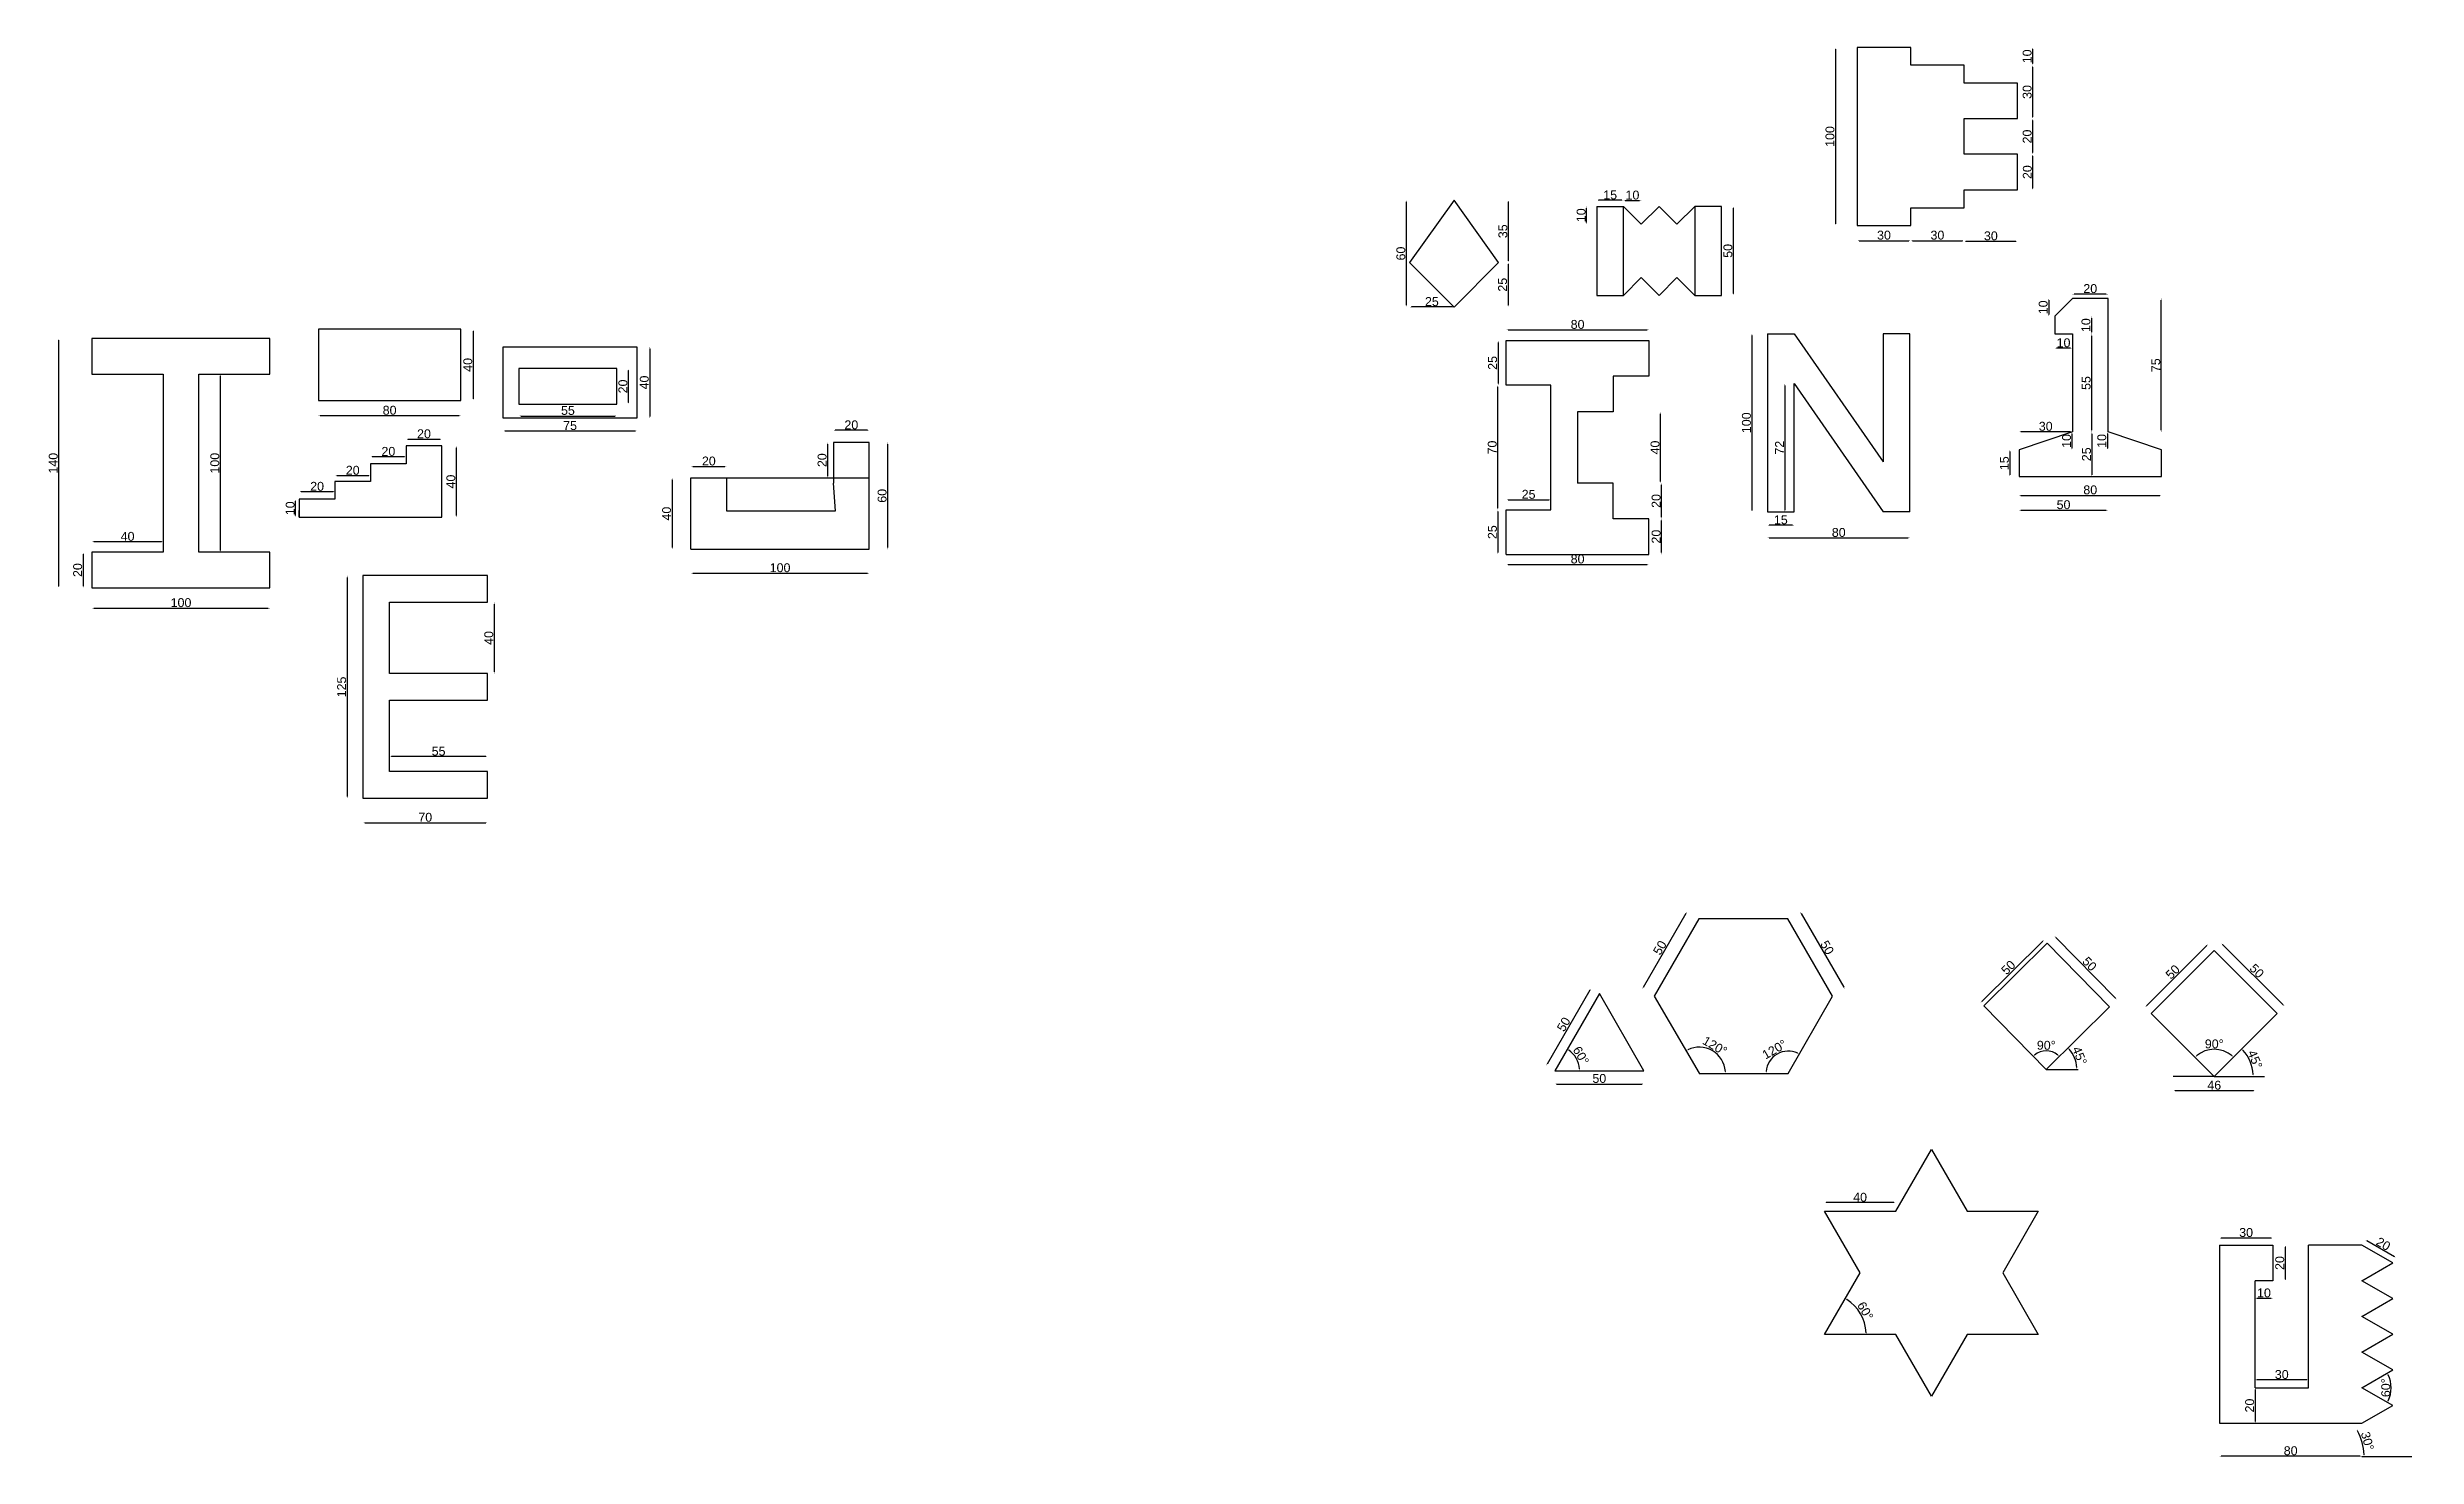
# Model space of a CAD drawing. Header units: inches. Extents: x 158 to 3269, y 262 to 1673.
# Drawn here: x 158 to 1488, y 262 to 1053 of the extents above; entities that cross this region are included whole.
import ezdxf

# ---------------------------------------------------------------- set-up
doc = ezdxf.new("R2010")
doc.units = ezdxf.units.IN
doc.header["$MEASUREMENT"] = 0
doc.styles.get("Standard").update_dxf_attribs({"font": 'arial.ttf'})
doc.dimstyles.get("Standard").update_dxf_attribs({"dimtxt": 5, "dimasz": 1, "dimexe": 0.18, "dimexo": 0.0625, "dimgap": 0.5, "dimtad": 1, "dimtoh": 1, "dimdec": 0, "dimdsep": 46, "dimtxsty": 'Standard', "dimcen": 1, "dimse1": 1, "dimse2": 1, "dimclrt": 2, "dimadec": 0, "dimazin": 0, "dimtfac": 1, "dimtdec": 0, "dimtofl": 0, "dimtmove": 0, "dimatfit": 3, "dimfxl": 1, "dimtfillclr": 2, "dimtolj": 1, "dimtzin": 0, "dimarcsym": 0})

msp = doc.modelspace()

# ---------------------------------------------------------------- blocks, each defined once
blk = doc.blocks.new('*D72')
at = {"color": 0, "lineweight": -2, "transparency": 16777216}
blk.add_line((396.9, 893.9), (396.9, 855.9), dxfattribs=at)
at = {"color": 0, "transparency": 16777216}
for points in [[(396.7, 893.9), (397, 893.9), (396.9, 894.9)], [(396.7, 855.9), (397, 855.9), (396.9, 854.9)]]:
    blk.add_solid(points, dxfattribs=at)
at = {"layer": 'Defpoints', "color": 0, "transparency": 16777216}
for p in [(389.9, 894.9), (389.9, 854.9), (396.9, 854.9)]:
    blk.add_point(p, dxfattribs=at)
at = {"color": 2, "transparency": 16777216, "insert": (393.8, 874.9), "char_height": 5, "attachment_point": 5, "rotation": 90}
blk.add_mtext('\\A1;40', dxfattribs=at)
blk = doc.blocks.new('*D73')
at = {"color": 0, "lineweight": -2, "transparency": 16777216}
blk.add_line((388.9, 846.3), (310.9, 846.3), dxfattribs=at)
at = {"color": 0, "transparency": 16777216}
for points in [[(310.9, 846.5), (310.9, 846.2), (309.9, 846.3)], [(388.9, 846.5), (388.9, 846.2), (389.9, 846.3)]]:
    blk.add_solid(points, dxfattribs=at)
at = {"layer": 'Defpoints', "color": 0, "transparency": 16777216}
for p in [(309.9, 854.9), (389.9, 854.9), (309.9, 846.3)]:
    blk.add_point(p, dxfattribs=at)
at = {"color": 2, "transparency": 16777216, "insert": (349.9, 849.4), "char_height": 5, "attachment_point": 5}
blk.add_mtext('\\A1;80', dxfattribs=at)
blk = doc.blocks.new('*D74')
at = {"color": 0, "lineweight": -2, "transparency": 16777216}
blk.add_line((414.7, 837.8), (487.7, 837.8), dxfattribs=at)
at = {"color": 0, "transparency": 16777216}
for points in [[(414.7, 838), (414.7, 837.6), (413.7, 837.8)], [(487.7, 838), (487.7, 837.6), (488.7, 837.8)]]:
    blk.add_solid(points, dxfattribs=at)
at = {"layer": 'Defpoints', "color": 0, "transparency": 16777216}
for p in [(413.7, 845), (488.7, 845), (488.7, 837.8)]:
    blk.add_point(p, dxfattribs=at)
at = {"color": 2, "transparency": 16777216, "insert": (451.2, 840.8), "char_height": 5, "attachment_point": 5}
blk.add_mtext('\\A1;75', dxfattribs=at)
blk = doc.blocks.new('*D75')
at = {"color": 0, "lineweight": -2, "transparency": 16777216}
blk.add_line((423.5, 846.2), (476.5, 846.2), dxfattribs=at)
at = {"color": 0, "transparency": 16777216}
for points in [[(423.5, 846.4), (423.5, 846.1), (422.5, 846.2)], [(476.5, 846.4), (476.5, 846.1), (477.5, 846.2)]]:
    blk.add_solid(points, dxfattribs=at)
at = {"layer": 'Defpoints', "color": 0, "transparency": 16777216}
for p in [(422.5, 854), (477.5, 854), (477.5, 846.2)]:
    blk.add_point(p, dxfattribs=at)
at = {"color": 2, "transparency": 16777216, "insert": (450, 849.3), "char_height": 5, "attachment_point": 5}
blk.add_mtext('\\A1;55', dxfattribs=at)
blk = doc.blocks.new('*D76')
at = {"color": 0, "lineweight": -2, "transparency": 16777216}
blk.add_line((483.9, 871.8), (483.9, 853.8), dxfattribs=at)
at = {"color": 0, "transparency": 16777216}
for points in [[(483.8, 871.8), (484.1, 871.8), (483.9, 872.8)], [(483.8, 853.8), (484.1, 853.8), (483.9, 852.8)]]:
    blk.add_solid(points, dxfattribs=at)
at = {"layer": 'Defpoints', "color": 0, "transparency": 16777216}
for p in [(477.5, 872.8), (477.5, 852.8), (483.9, 852.8)]:
    blk.add_point(p, dxfattribs=at)
at = {"color": 2, "transparency": 16777216, "insert": (480.9, 862.8), "char_height": 5, "attachment_point": 5, "rotation": 90}
blk.add_mtext('\\A1;20', dxfattribs=at)
blk = doc.blocks.new('*D77')
at = {"color": 0, "lineweight": -2, "transparency": 16777216}
blk.add_line((496, 884), (496, 846), dxfattribs=at)
at = {"color": 0, "transparency": 16777216}
for points in [[(495.8, 884), (496.2, 884), (496, 885)], [(495.8, 846), (496.2, 846), (496, 845)]]:
    blk.add_solid(points, dxfattribs=at)
at = {"layer": 'Defpoints', "color": 0, "transparency": 16777216}
for p in [(488.7, 885), (488.7, 845), (496, 845)]:
    blk.add_point(p, dxfattribs=at)
at = {"color": 2, "transparency": 16777216, "insert": (492.9, 865), "char_height": 5, "attachment_point": 5, "rotation": 90}
blk.add_mtext('\\A1;40', dxfattribs=at)
blk = doc.blocks.new('*D78')
at = {"color": 0, "lineweight": -2, "transparency": 16777216}
blk.add_line((297.1, 790.4), (297.1, 798.4), dxfattribs=at)
at = {"color": 0, "transparency": 16777216}
for points in [[(297, 798.4), (297.3, 798.4), (297.1, 799.4)], [(297, 790.4), (297.3, 790.4), (297.1, 789.4)]]:
    blk.add_solid(points, dxfattribs=at)
at = {"layer": 'Defpoints', "color": 0, "transparency": 16777216}
for p in [(297.1, 799.4), (299.2, 799.4), (299.2, 789.4)]:
    blk.add_point(p, dxfattribs=at)
at = {"color": 2, "transparency": 16777216, "insert": (294.1, 794.4), "char_height": 5, "attachment_point": 5, "rotation": 90}
blk.add_mtext('\\A1;10', dxfattribs=at)
blk = doc.blocks.new('*D79')
at = {"color": 0, "lineweight": -2, "transparency": 16777216}
blk.add_line((387.3, 828.4), (387.3, 790.4), dxfattribs=at)
at = {"color": 0, "transparency": 16777216}
for points in [[(387.1, 828.4), (387.5, 828.4), (387.3, 829.4)], [(387.1, 790.4), (387.5, 790.4), (387.3, 789.4)]]:
    blk.add_solid(points, dxfattribs=at)
at = {"layer": 'Defpoints', "color": 0, "transparency": 16777216}
for p in [(379.2, 829.4), (379.2, 789.4), (387.3, 789.4)]:
    blk.add_point(p, dxfattribs=at)
at = {"color": 2, "transparency": 16777216, "insert": (384.3, 809.4), "char_height": 5, "attachment_point": 5, "rotation": 90}
blk.add_mtext('\\A1;40', dxfattribs=at)
blk = doc.blocks.new('*D80')
at = {"color": 0, "lineweight": -2, "transparency": 16777216}
blk.add_line((378.2, 833.1), (360.2, 833.1), dxfattribs=at)
at = {"color": 0, "transparency": 16777216}
for points in [[(360.2, 833.3), (360.2, 833), (359.2, 833.1)], [(378.2, 833.3), (378.2, 833), (379.2, 833.1)]]:
    blk.add_solid(points, dxfattribs=at)
at = {"layer": 'Defpoints', "color": 0, "transparency": 16777216}
for p in [(359.2, 833.1), (359.2, 829.4), (379.2, 829.4)]:
    blk.add_point(p, dxfattribs=at)
at = {"color": 2, "transparency": 16777216, "insert": (369.2, 836.2), "char_height": 5, "attachment_point": 5}
blk.add_mtext('\\A1;20', dxfattribs=at)
blk = doc.blocks.new('*D81')
at = {"color": 0, "lineweight": -2, "transparency": 16777216}
blk.add_line((358.2, 823.2), (340.2, 823.2), dxfattribs=at)
at = {"color": 0, "transparency": 16777216}
for points in [[(340.2, 823.4), (340.2, 823.1), (339.2, 823.2)], [(358.2, 823.4), (358.2, 823.1), (359.2, 823.2)]]:
    blk.add_solid(points, dxfattribs=at)
at = {"layer": 'Defpoints', "color": 0, "transparency": 16777216}
for p in [(339.2, 823.2), (339.2, 819.4), (359.2, 819.4)]:
    blk.add_point(p, dxfattribs=at)
at = {"color": 2, "transparency": 16777216, "insert": (349.2, 826.3), "char_height": 5, "attachment_point": 5}
blk.add_mtext('\\A1;20', dxfattribs=at)
blk = doc.blocks.new('*D82')
at = {"color": 0, "lineweight": -2, "transparency": 16777216}
blk.add_line((338.2, 812.7), (320.2, 812.7), dxfattribs=at)
at = {"color": 0, "transparency": 16777216}
for points in [[(320.2, 812.8), (320.2, 812.5), (319.2, 812.7)], [(338.2, 812.8), (338.2, 812.5), (339.2, 812.7)]]:
    blk.add_solid(points, dxfattribs=at)
at = {"layer": 'Defpoints', "color": 0, "transparency": 16777216}
for p in [(319.2, 812.7), (319.2, 809.4), (339.2, 809.4)]:
    blk.add_point(p, dxfattribs=at)
at = {"color": 2, "transparency": 16777216, "insert": (329.2, 815.7), "char_height": 5, "attachment_point": 5}
blk.add_mtext('\\A1;20', dxfattribs=at)
blk = doc.blocks.new('*D83')
at = {"color": 0, "lineweight": -2, "transparency": 16777216}
blk.add_line((318.2, 803.7), (300.2, 803.7), dxfattribs=at)
at = {"color": 0, "transparency": 16777216}
for points in [[(300.2, 803.9), (300.2, 803.5), (299.2, 803.7)], [(318.2, 803.9), (318.2, 803.5), (319.2, 803.7)]]:
    blk.add_solid(points, dxfattribs=at)
at = {"layer": 'Defpoints', "color": 0, "transparency": 16777216}
for p in [(299.2, 803.7), (299.2, 799.4), (319.2, 799.4)]:
    blk.add_point(p, dxfattribs=at)
at = {"color": 2, "transparency": 16777216, "insert": (309.2, 806.7), "char_height": 5, "attachment_point": 5}
blk.add_mtext('\\A1;20', dxfattribs=at)
blk = doc.blocks.new('*D84')
at = {"color": 0, "lineweight": -2, "transparency": 16777216}
blk.add_line((177.8, 768.7), (177.8, 750.7), dxfattribs=at)
at = {"color": 0, "transparency": 16777216}
for points in [[(177.7, 768.7), (178, 768.7), (177.8, 769.7)], [(177.7, 750.7), (178, 750.7), (177.8, 749.7)]]:
    blk.add_solid(points, dxfattribs=at)
at = {"layer": 'Defpoints', "color": 0, "transparency": 16777216}
for p in [(182.8, 769.7), (177.8, 749.7), (182.8, 749.7)]:
    blk.add_point(p, dxfattribs=at)
at = {"color": 2, "transparency": 16777216, "insert": (174.8, 759.7), "char_height": 5, "attachment_point": 5, "rotation": 90}
blk.add_mtext('\\A1;20', dxfattribs=at)
blk = doc.blocks.new('*D85')
at = {"color": 0, "lineweight": -2, "transparency": 16777216}
blk.add_line((183.8, 738.3), (281.8, 738.3), dxfattribs=at)
at = {"color": 0, "transparency": 16777216}
for points in [[(183.8, 738.5), (183.8, 738.2), (182.8, 738.3)], [(281.8, 738.5), (281.8, 738.2), (282.8, 738.3)]]:
    blk.add_solid(points, dxfattribs=at)
at = {"layer": 'Defpoints', "color": 0, "transparency": 16777216}
for p in [(182.8, 749.7), (282.8, 749.7), (282.8, 738.3)]:
    blk.add_point(p, dxfattribs=at)
at = {"color": 2, "transparency": 16777216, "insert": (232.8, 741.4), "char_height": 5, "attachment_point": 5}
blk.add_mtext('\\A1;100', dxfattribs=at)
blk = doc.blocks.new('*D86')
at = {"color": 0, "lineweight": -2, "transparency": 16777216}
blk.add_line((221.8, 775.6), (183.8, 775.6), dxfattribs=at)
at = {"color": 0, "transparency": 16777216}
for points in [[(183.8, 775.8), (183.8, 775.4), (182.8, 775.6)], [(221.8, 775.8), (221.8, 775.4), (222.8, 775.6)]]:
    blk.add_solid(points, dxfattribs=at)
at = {"layer": 'Defpoints', "color": 0, "transparency": 16777216}
for p in [(182.8, 775.6), (182.8, 769.7), (222.8, 769.7)]:
    blk.add_point(p, dxfattribs=at)
at = {"color": 2, "transparency": 16777216, "insert": (202.8, 778.6), "char_height": 5, "attachment_point": 5}
blk.add_mtext('\\A1;40', dxfattribs=at)
blk = doc.blocks.new('*D87')
at = {"color": 0, "lineweight": -2, "transparency": 16777216}
blk.add_line((254.8, 868.7), (254.8, 770.7), dxfattribs=at)
at = {"color": 0, "transparency": 16777216}
for points in [[(254.7, 868.7), (255, 868.7), (254.8, 869.7)], [(254.7, 770.7), (255, 770.7), (254.8, 769.7)]]:
    blk.add_solid(points, dxfattribs=at)
at = {"layer": 'Defpoints', "color": 0, "transparency": 16777216}
for p in [(242.8, 869.7), (242.8, 769.7), (254.8, 769.7)]:
    blk.add_point(p, dxfattribs=at)
at = {"color": 2, "transparency": 16777216, "insert": (251.8, 819.7), "char_height": 5, "attachment_point": 5, "rotation": 90}
blk.add_mtext('\\A1;100', dxfattribs=at)
blk = doc.blocks.new('*D88')
at = {"color": 0, "lineweight": -2, "transparency": 16777216}
blk.add_line((164.1, 888.7), (164.1, 750.7), dxfattribs=at)
at = {"color": 0, "transparency": 16777216}
for points in [[(164, 888.7), (164.3, 888.7), (164.1, 889.7)], [(164, 750.7), (164.3, 750.7), (164.1, 749.7)]]:
    blk.add_solid(points, dxfattribs=at)
at = {"layer": 'Defpoints', "color": 0, "transparency": 16777216}
for p in [(182.8, 889.7), (164.1, 749.7), (182.8, 749.7)]:
    blk.add_point(p, dxfattribs=at)
at = {"color": 2, "transparency": 16777216, "insert": (161.1, 819.7), "char_height": 5, "attachment_point": 5, "rotation": 90}
blk.add_mtext('\\A1;140', dxfattribs=at)
blk = doc.blocks.new('*D89')
at = {"color": 0, "lineweight": -2, "transparency": 16777216}
blk.add_line((326.1, 755.6), (326.1, 632.6), dxfattribs=at)
at = {"color": 0, "transparency": 16777216}
for points in [[(325.9, 755.6), (326.2, 755.6), (326.1, 756.6)], [(325.9, 632.6), (326.2, 632.6), (326.1, 631.6)]]:
    blk.add_solid(points, dxfattribs=at)
at = {"layer": 'Defpoints', "color": 0, "transparency": 16777216}
for p in [(334.9, 756.6), (326.1, 631.6), (334.9, 631.6)]:
    blk.add_point(p, dxfattribs=at)
at = {"color": 2, "transparency": 16777216, "insert": (323, 694.1), "char_height": 5, "attachment_point": 5, "rotation": 90}
blk.add_mtext('\\A1;125', dxfattribs=at)
blk = doc.blocks.new('*D90')
at = {"color": 0, "lineweight": -2, "transparency": 16777216}
blk.add_line((335.9, 617.9), (403.9, 617.9), dxfattribs=at)
at = {"color": 0, "transparency": 16777216}
for points in [[(335.9, 618), (335.9, 617.7), (334.9, 617.9)], [(403.9, 618), (403.9, 617.7), (404.9, 617.9)]]:
    blk.add_solid(points, dxfattribs=at)
at = {"layer": 'Defpoints', "color": 0, "transparency": 16777216}
for p in [(334.9, 631.6), (404.9, 631.6), (404.9, 617.9)]:
    blk.add_point(p, dxfattribs=at)
at = {"color": 2, "transparency": 16777216, "insert": (369.9, 620.9), "char_height": 5, "attachment_point": 5}
blk.add_mtext('\\A1;70', dxfattribs=at)
blk = doc.blocks.new('*D91')
at = {"color": 0, "lineweight": -2, "transparency": 16777216}
blk.add_line((408.6, 740.6), (408.6, 702.6), dxfattribs=at)
at = {"color": 0, "transparency": 16777216}
for points in [[(408.5, 740.6), (408.8, 740.6), (408.6, 741.6)], [(408.5, 702.6), (408.8, 702.6), (408.6, 701.6)]]:
    blk.add_solid(points, dxfattribs=at)
at = {"layer": 'Defpoints', "color": 0, "transparency": 16777216}
for p in [(349.9, 741.6), (349.9, 701.6), (408.6, 701.6)]:
    blk.add_point(p, dxfattribs=at)
at = {"color": 2, "transparency": 16777216, "insert": (405.6, 721.6), "char_height": 5, "attachment_point": 5, "rotation": 90}
blk.add_mtext('\\A1;40', dxfattribs=at)
blk = doc.blocks.new('*D92')
at = {"color": 0, "lineweight": -2, "transparency": 16777216}
blk.add_line((403.9, 655), (350.9, 655), dxfattribs=at)
at = {"color": 0, "transparency": 16777216}
for points in [[(350.9, 655.1), (350.9, 654.8), (349.9, 655)], [(403.9, 655.1), (403.9, 654.8), (404.9, 655)]]:
    blk.add_solid(points, dxfattribs=at)
at = {"layer": 'Defpoints', "color": 0, "transparency": 16777216}
for p in [(349.9, 655), (349.9, 646.6), (404.9, 646.6)]:
    blk.add_point(p, dxfattribs=at)
at = {"color": 2, "transparency": 16777216, "insert": (377.4, 658), "char_height": 5, "attachment_point": 5}
blk.add_mtext('\\A1;55', dxfattribs=at)
blk = doc.blocks.new('*D93')
at = {"color": 0, "lineweight": -2, "transparency": 16777216}
blk.add_line((520.1, 758), (618.1, 758), dxfattribs=at)
at = {"color": 0, "transparency": 16777216}
for points in [[(520.1, 758.1), (520.1, 757.8), (519.1, 758)], [(618.1, 758.1), (618.1, 757.8), (619.1, 758)]]:
    blk.add_solid(points, dxfattribs=at)
at = {"layer": 'Defpoints', "color": 0, "transparency": 16777216}
for p in [(519.1, 771.4), (619.1, 771.4), (619.1, 758)]:
    blk.add_point(p, dxfattribs=at)
at = {"color": 2, "transparency": 16777216, "insert": (569.1, 761), "char_height": 5, "attachment_point": 5}
blk.add_mtext('\\A1;100', dxfattribs=at)
blk = doc.blocks.new('*D94')
at = {"color": 0, "lineweight": -2, "transparency": 16777216}
blk.add_line((508.5, 810.4), (508.5, 772.4), dxfattribs=at)
at = {"color": 0, "transparency": 16777216}
for points in [[(508.3, 810.4), (508.6, 810.4), (508.5, 811.4)], [(508.3, 772.4), (508.6, 772.4), (508.5, 771.4)]]:
    blk.add_solid(points, dxfattribs=at)
at = {"layer": 'Defpoints', "color": 0, "transparency": 16777216}
for p in [(519.1, 811.4), (508.5, 771.4), (519.1, 771.4)]:
    blk.add_point(p, dxfattribs=at)
at = {"color": 2, "transparency": 16777216, "insert": (505.4, 791.4), "char_height": 5, "attachment_point": 5, "rotation": 90}
blk.add_mtext('\\A1;40', dxfattribs=at)
blk = doc.blocks.new('*D95')
at = {"color": 0, "lineweight": -2, "transparency": 16777216}
blk.add_line((520.1, 817.9), (538.1, 817.9), dxfattribs=at)
at = {"color": 0, "transparency": 16777216}
for points in [[(520.1, 818), (520.1, 817.7), (519.1, 817.9)], [(538.1, 818), (538.1, 817.7), (539.1, 817.9)]]:
    blk.add_solid(points, dxfattribs=at)
at = {"layer": 'Defpoints', "color": 0, "transparency": 16777216}
for p in [(519.1, 811.4), (539.1, 817.9), (539.1, 811.4)]:
    blk.add_point(p, dxfattribs=at)
at = {"color": 2, "transparency": 16777216, "insert": (529.1, 820.9), "char_height": 5, "attachment_point": 5}
blk.add_mtext('\\A1;20', dxfattribs=at)
blk = doc.blocks.new('*D96')
at = {"color": 0, "lineweight": -2, "transparency": 16777216}
blk.add_line((629.4, 830.4), (629.4, 772.4), dxfattribs=at)
at = {"color": 0, "transparency": 16777216}
for points in [[(629.3, 830.4), (629.6, 830.4), (629.4, 831.4)], [(629.3, 772.4), (629.6, 772.4), (629.4, 771.4)]]:
    blk.add_solid(points, dxfattribs=at)
at = {"layer": 'Defpoints', "color": 0, "transparency": 16777216}
for p in [(619.1, 831.4), (619.1, 771.4), (629.4, 771.4)]:
    blk.add_point(p, dxfattribs=at)
at = {"color": 2, "transparency": 16777216, "insert": (626.4, 801.4), "char_height": 5, "attachment_point": 5, "rotation": 90}
blk.add_mtext('\\A1;60', dxfattribs=at)
blk = doc.blocks.new('*D97')
at = {"color": 0, "lineweight": -2, "transparency": 16777216}
blk.add_line((618.1, 838.2), (600.1, 838.2), dxfattribs=at)
at = {"color": 0, "transparency": 16777216}
for points in [[(600.1, 838.4), (600.1, 838), (599.1, 838.2)], [(618.1, 838.4), (618.1, 838), (619.1, 838.2)]]:
    blk.add_solid(points, dxfattribs=at)
at = {"layer": 'Defpoints', "color": 0, "transparency": 16777216}
for p in [(599.1, 838.2), (599.1, 831.4), (619.1, 831.4)]:
    blk.add_point(p, dxfattribs=at)
at = {"color": 2, "transparency": 16777216, "insert": (609.1, 841.2), "char_height": 5, "attachment_point": 5}
blk.add_mtext('\\A1;20', dxfattribs=at)
blk = doc.blocks.new('*D98')
at = {"color": 0, "lineweight": -2, "transparency": 16777216}
blk.add_line((595.7, 830.4), (595.7, 812.4), dxfattribs=at)
at = {"color": 0, "transparency": 16777216}
for points in [[(595.6, 830.4), (595.9, 830.4), (595.7, 831.4)], [(595.6, 812.4), (595.9, 812.4), (595.7, 811.4)]]:
    blk.add_solid(points, dxfattribs=at)
at = {"layer": 'Defpoints', "color": 0, "transparency": 16777216}
for p in [(599.1, 831.4), (595.7, 811.4), (599.1, 811.4)]:
    blk.add_point(p, dxfattribs=at)
at = {"color": 2, "transparency": 16777216, "insert": (592.7, 821.4), "char_height": 5, "attachment_point": 5, "rotation": 90}
blk.add_mtext('\\A1;20', dxfattribs=at)
blk = doc.blocks.new('*D3')
at = {"color": 0, "lineweight": -2, "transparency": 16777216}
blk.add_line((1041.6, 967.3), (1028.6, 967.3), dxfattribs=at)
at = {"color": 0, "transparency": 16777216}
for points in [[(1028.6, 967.4), (1028.6, 967.1), (1027.6, 967.3)], [(1041.6, 967.4), (1041.6, 967.1), (1042.6, 967.3)]]:
    blk.add_solid(points, dxfattribs=at)
at = {"layer": 'Defpoints', "color": 0, "transparency": 16777216}
for p in [(1027.6, 967.3), (1027.6, 963.9), (1042.6, 963.9)]:
    blk.add_point(p, dxfattribs=at)
at = {"color": 2, "transparency": 16777216, "insert": (1035.1, 970.3), "char_height": 5, "attachment_point": 5}
blk.add_mtext('\\A1;15', dxfattribs=at)
blk = doc.blocks.new('*D4')
at = {"color": 0, "lineweight": -2, "transparency": 16777216}
blk.add_line((1043.6, 967.2), (1051.6, 967.2), dxfattribs=at)
at = {"color": 0, "transparency": 16777216}
for points in [[(1043.6, 967.3), (1043.6, 967), (1042.6, 967.2)], [(1051.6, 967.3), (1051.6, 967), (1052.6, 967.2)]]:
    blk.add_solid(points, dxfattribs=at)
at = {"layer": 'Defpoints', "color": 0, "transparency": 16777216}
for p in [(1042.6, 963.9), (1052.6, 967.2), (1052.6, 953.9)]:
    blk.add_point(p, dxfattribs=at)
at = {"color": 2, "transparency": 16777216, "insert": (1047.6, 970.2), "char_height": 5, "attachment_point": 5}
blk.add_mtext('\\A1;10', dxfattribs=at)
blk = doc.blocks.new('*D5')
at = {"color": 0, "lineweight": -2, "transparency": 16777216}
blk.add_line((1021.8, 954.9), (1021.8, 962.9), dxfattribs=at)
at = {"color": 0, "transparency": 16777216}
for points in [[(1021.7, 962.9), (1022, 962.9), (1021.8, 963.9)], [(1021.7, 954.9), (1022, 954.9), (1021.8, 953.9)]]:
    blk.add_solid(points, dxfattribs=at)
at = {"layer": 'Defpoints', "color": 0, "transparency": 16777216}
for p in [(1021.8, 963.9), (1042.6, 963.9), (1051.2, 953.9)]:
    blk.add_point(p, dxfattribs=at)
at = {"color": 2, "transparency": 16777216, "insert": (1018.8, 958.9), "char_height": 5, "attachment_point": 5, "rotation": 90}
blk.add_mtext('\\A1;10', dxfattribs=at)
blk = doc.blocks.new('*D6')
at = {"color": 0, "lineweight": -2, "transparency": 16777216}
blk.add_line((1104.2, 962.9), (1104.2, 914.9), dxfattribs=at)
at = {"color": 0, "transparency": 16777216}
for points in [[(1104.1, 962.9), (1104.4, 962.9), (1104.2, 963.9)], [(1104.1, 914.9), (1104.4, 914.9), (1104.2, 913.9)]]:
    blk.add_solid(points, dxfattribs=at)
at = {"layer": 'Defpoints', "color": 0, "transparency": 16777216}
for p in [(1097.6, 963.9), (1097.6, 913.9), (1104.2, 913.9)]:
    blk.add_point(p, dxfattribs=at)
at = {"color": 2, "transparency": 16777216, "insert": (1101.2, 938.9), "char_height": 5, "attachment_point": 5, "rotation": 90}
blk.add_mtext('\\A1;50', dxfattribs=at)
blk = doc.blocks.new('*D7')
at = {"color": 0, "lineweight": -2, "transparency": 16777216}
blk.add_line((977.9, 966.4), (977.9, 933.4), dxfattribs=at)
at = {"color": 0, "transparency": 16777216}
for points in [[(977.8, 966.4), (978.1, 966.4), (977.9, 967.4)], [(977.8, 933.4), (978.1, 933.4), (977.9, 932.4)]]:
    blk.add_solid(points, dxfattribs=at)
at = {"layer": 'Defpoints', "color": 0, "transparency": 16777216}
for p in [(947.5, 967.4), (972.5, 932.4), (977.9, 932.4)]:
    blk.add_point(p, dxfattribs=at)
at = {"color": 2, "transparency": 16777216, "insert": (974.9, 949.9), "char_height": 5, "attachment_point": 5, "rotation": 90}
blk.add_mtext('\\A1;35', dxfattribs=at)
blk = doc.blocks.new('*D8')
at = {"color": 0, "lineweight": -2, "transparency": 16777216}
blk.add_line((977.8, 931.4), (977.8, 908.4), dxfattribs=at)
at = {"color": 0, "transparency": 16777216}
for points in [[(977.6, 931.4), (977.9, 931.4), (977.8, 932.4)], [(977.6, 908.4), (977.9, 908.4), (977.8, 907.4)]]:
    blk.add_solid(points, dxfattribs=at)
at = {"layer": 'Defpoints', "color": 0, "transparency": 16777216}
for p in [(972.5, 932.4), (947.5, 907.4), (977.8, 907.4)]:
    blk.add_point(p, dxfattribs=at)
at = {"color": 2, "transparency": 16777216, "insert": (974.7, 919.9), "char_height": 5, "attachment_point": 5, "rotation": 90}
blk.add_mtext('\\A1;25', dxfattribs=at)
blk = doc.blocks.new('*D9')
at = {"color": 0, "lineweight": -2, "transparency": 16777216}
blk.add_line((946.5, 907.4), (923.5, 907.4), dxfattribs=at)
at = {"color": 0, "transparency": 16777216}
for points in [[(923.5, 907.5), (923.5, 907.2), (922.5, 907.4)], [(946.5, 907.5), (946.5, 907.2), (947.5, 907.4)]]:
    blk.add_solid(points, dxfattribs=at)
at = {"layer": 'Defpoints', "color": 0, "transparency": 16777216}
for p in [(922.5, 932.4), (922.5, 907.4), (947.5, 907.4)]:
    blk.add_point(p, dxfattribs=at)
at = {"color": 2, "transparency": 16777216, "insert": (935, 910.4), "char_height": 5, "attachment_point": 5}
blk.add_mtext('\\A1;25', dxfattribs=at)
blk = doc.blocks.new('*D10')
at = {"color": 0, "lineweight": -2, "transparency": 16777216}
blk.add_line((920.6, 966.4), (920.6, 908.5), dxfattribs=at)
at = {"color": 0, "transparency": 16777216}
for points in [[(920.5, 966.4), (920.8, 966.4), (920.6, 967.4)], [(920.5, 908.5), (920.8, 908.5), (920.6, 907.5)]]:
    blk.add_solid(points, dxfattribs=at)
at = {"layer": 'Defpoints', "color": 0, "transparency": 16777216}
for p in [(947.5, 967.4), (920.6, 907.5), (948.5, 907.5)]:
    blk.add_point(p, dxfattribs=at)
at = {"color": 2, "transparency": 16777216, "insert": (917.6, 937.4), "char_height": 5, "attachment_point": 5, "rotation": 90}
blk.add_mtext('\\A1;60', dxfattribs=at)
blk = doc.blocks.new('*D11')
at = {"color": 0, "lineweight": -2, "transparency": 16777216}
blk.add_line((977.8, 894.6), (1055.8, 894.6), dxfattribs=at)
at = {"color": 0, "transparency": 16777216}
for points in [[(977.8, 894.7), (977.8, 894.4), (976.8, 894.6)], [(1055.8, 894.7), (1055.8, 894.4), (1056.8, 894.6)]]:
    blk.add_solid(points, dxfattribs=at)
at = {"layer": 'Defpoints', "color": 0, "transparency": 16777216}
for p in [(1056.8, 894.6), (976.8, 888.5), (1056.8, 888.5)]:
    blk.add_point(p, dxfattribs=at)
at = {"color": 2, "transparency": 16777216, "insert": (1016.8, 897.6), "char_height": 5, "attachment_point": 5}
blk.add_mtext('\\A1;80', dxfattribs=at)
blk = doc.blocks.new('*D12')
at = {"color": 0, "lineweight": -2, "transparency": 16777216}
blk.add_line((977.8, 762.9), (1055.8, 762.9), dxfattribs=at)
at = {"color": 0, "transparency": 16777216}
for points in [[(977.8, 763), (977.8, 762.7), (976.8, 762.9)], [(1055.8, 763), (1055.8, 762.7), (1056.8, 762.9)]]:
    blk.add_solid(points, dxfattribs=at)
at = {"layer": 'Defpoints', "color": 0, "transparency": 16777216}
for p in [(976.8, 768.5), (1056.8, 768.5), (1056.8, 762.9)]:
    blk.add_point(p, dxfattribs=at)
at = {"color": 2, "transparency": 16777216, "insert": (1016.8, 765.9), "char_height": 5, "attachment_point": 5}
blk.add_mtext('\\A1;80', dxfattribs=at)
blk = doc.blocks.new('*D13')
at = {"color": 0, "lineweight": -2, "transparency": 16777216}
blk.add_line((1063.9, 769.5), (1063.9, 787.5), dxfattribs=at)
at = {"color": 0, "transparency": 16777216}
for points in [[(1063.8, 787.5), (1064.1, 787.5), (1063.9, 788.5)], [(1063.8, 769.5), (1064.1, 769.5), (1063.9, 768.5)]]:
    blk.add_solid(points, dxfattribs=at)
at = {"layer": 'Defpoints', "color": 0, "transparency": 16777216}
for p in [(1056.8, 788.5), (1063.9, 788.5), (1056.8, 768.5)]:
    blk.add_point(p, dxfattribs=at)
at = {"color": 2, "transparency": 16777216, "insert": (1060.9, 778.5), "char_height": 5, "attachment_point": 5, "rotation": 90}
blk.add_mtext('\\A1;20', dxfattribs=at)
blk = doc.blocks.new('*D14')
at = {"color": 0, "lineweight": -2, "transparency": 16777216}
blk.add_line((1063.9, 789.5), (1063.9, 807.5), dxfattribs=at)
at = {"color": 0, "transparency": 16777216}
for points in [[(1063.8, 807.5), (1064.1, 807.5), (1063.9, 808.5)], [(1063.8, 789.5), (1064.1, 789.5), (1063.9, 788.5)]]:
    blk.add_solid(points, dxfattribs=at)
at = {"layer": 'Defpoints', "color": 0, "transparency": 16777216}
for p in [(1036.8, 808.5), (1063.9, 808.5), (1036.8, 788.5)]:
    blk.add_point(p, dxfattribs=at)
at = {"color": 2, "transparency": 16777216, "insert": (1060.9, 798.5), "char_height": 5, "attachment_point": 5, "rotation": 90}
blk.add_mtext('\\A1;20', dxfattribs=at)
blk = doc.blocks.new('*D15')
at = {"color": 0, "lineweight": -2, "transparency": 16777216}
blk.add_line((1063.4, 809.5), (1063.4, 847.5), dxfattribs=at)
at = {"color": 0, "transparency": 16777216}
for points in [[(1063.2, 847.5), (1063.5, 847.5), (1063.4, 848.5)], [(1063.2, 809.5), (1063.5, 809.5), (1063.4, 808.5)]]:
    blk.add_solid(points, dxfattribs=at)
at = {"layer": 'Defpoints', "color": 0, "transparency": 16777216}
for p in [(1016.8, 848.5), (1063.4, 848.5), (1016.8, 808.5)]:
    blk.add_point(p, dxfattribs=at)
at = {"color": 2, "transparency": 16777216, "insert": (1060.3, 828.5), "char_height": 5, "attachment_point": 5, "rotation": 90}
blk.add_mtext('\\A1;40', dxfattribs=at)
blk = doc.blocks.new('*D16')
at = {"color": 0, "lineweight": -2, "transparency": 16777216}
blk.add_line((977.8, 799.2), (1000.8, 799.2), dxfattribs=at)
at = {"color": 0, "transparency": 16777216}
for points in [[(977.8, 799.3), (977.8, 799), (976.8, 799.2)], [(1000.8, 799.3), (1000.8, 799), (1001.8, 799.2)]]:
    blk.add_solid(points, dxfattribs=at)
at = {"layer": 'Defpoints', "color": 0, "transparency": 16777216}
for p in [(1001.8, 799.2), (976.8, 793.5), (1001.8, 793.5)]:
    blk.add_point(p, dxfattribs=at)
at = {"color": 2, "transparency": 16777216, "insert": (989.3, 802.2), "char_height": 5, "attachment_point": 5}
blk.add_mtext('\\A1;25', dxfattribs=at)
blk = doc.blocks.new('*D17')
at = {"color": 0, "lineweight": -2, "transparency": 16777216}
blk.add_line((972, 794.5), (972, 862.5), dxfattribs=at)
at = {"color": 0, "transparency": 16777216}
for points in [[(971.8, 862.5), (972.1, 862.5), (972, 863.5)], [(971.8, 794.5), (972.1, 794.5), (972, 793.5)]]:
    blk.add_solid(points, dxfattribs=at)
at = {"layer": 'Defpoints', "color": 0, "transparency": 16777216}
for p in [(972, 863.5), (1001.8, 863.5), (1001.8, 793.5)]:
    blk.add_point(p, dxfattribs=at)
at = {"color": 2, "transparency": 16777216, "insert": (968.9, 828.5), "char_height": 5, "attachment_point": 5, "rotation": 90}
blk.add_mtext('\\A1;70', dxfattribs=at)
blk = doc.blocks.new('*D18')
at = {"color": 0, "lineweight": -2, "transparency": 16777216}
blk.add_line((972.1, 792.5), (972.1, 769.5), dxfattribs=at)
at = {"color": 0, "transparency": 16777216}
for points in [[(971.9, 792.5), (972.2, 792.5), (972.1, 793.5)], [(971.9, 769.5), (972.2, 769.5), (972.1, 768.5)]]:
    blk.add_solid(points, dxfattribs=at)
at = {"layer": 'Defpoints', "color": 0, "transparency": 16777216}
for p in [(976.8, 793.5), (972.1, 768.5), (976.8, 768.5)]:
    blk.add_point(p, dxfattribs=at)
at = {"color": 2, "transparency": 16777216, "insert": (969, 781), "char_height": 5, "attachment_point": 5, "rotation": 90}
blk.add_mtext('\\A1;25', dxfattribs=at)
blk = doc.blocks.new('*D19')
at = {"color": 0, "lineweight": -2, "transparency": 16777216}
blk.add_line((972.2, 887.5), (972.2, 864.5), dxfattribs=at)
at = {"color": 0, "transparency": 16777216}
for points in [[(972, 887.5), (972.3, 887.5), (972.2, 888.5)], [(972, 864.5), (972.3, 864.5), (972.2, 863.5)]]:
    blk.add_solid(points, dxfattribs=at)
at = {"layer": 'Defpoints', "color": 0, "transparency": 16777216}
for p in [(976.8, 888.5), (972.2, 863.5), (976.8, 863.5)]:
    blk.add_point(p, dxfattribs=at)
at = {"color": 2, "transparency": 16777216, "insert": (969.1, 876), "char_height": 5, "attachment_point": 5, "rotation": 90}
blk.add_mtext('\\A1;25', dxfattribs=at)
blk = doc.blocks.new('*D20')
at = {"color": 0, "lineweight": -2, "transparency": 16777216}
blk.add_line((1114.7, 891.4), (1114.7, 793.4), dxfattribs=at)
at = {"color": 0, "transparency": 16777216}
for points in [[(1114.5, 891.4), (1114.9, 891.4), (1114.7, 892.4)], [(1114.5, 793.4), (1114.9, 793.4), (1114.7, 792.4)]]:
    blk.add_solid(points, dxfattribs=at)
at = {"layer": 'Defpoints', "color": 0, "transparency": 16777216}
for p in [(1123.4, 892.4), (1114.7, 792.4), (1123.4, 792.4)]:
    blk.add_point(p, dxfattribs=at)
at = {"color": 2, "transparency": 16777216, "insert": (1111.6, 842.4), "char_height": 5, "attachment_point": 5, "rotation": 90}
blk.add_mtext('\\A1;100', dxfattribs=at)
blk = doc.blocks.new('*D21')
at = {"color": 0, "lineweight": -2, "transparency": 16777216}
blk.add_line((1124.4, 777.8), (1202.4, 777.8), dxfattribs=at)
at = {"color": 0, "transparency": 16777216}
for points in [[(1124.4, 777.9), (1124.4, 777.6), (1123.4, 777.8)], [(1202.4, 777.9), (1202.4, 777.6), (1203.4, 777.8)]]:
    blk.add_solid(points, dxfattribs=at)
at = {"layer": 'Defpoints', "color": 0, "transparency": 16777216}
for p in [(1123.4, 792.4), (1203.4, 792.4), (1203.4, 777.8)]:
    blk.add_point(p, dxfattribs=at)
at = {"color": 2, "transparency": 16777216, "insert": (1163.4, 780.8), "char_height": 5, "attachment_point": 5}
blk.add_mtext('\\A1;80', dxfattribs=at)
blk = doc.blocks.new('*D22')
at = {"color": 0, "lineweight": -2, "transparency": 16777216}
blk.add_line((1137.4, 784.9), (1124.4, 784.9), dxfattribs=at)
at = {"color": 0, "transparency": 16777216}
for points in [[(1124.4, 785), (1124.4, 784.7), (1123.4, 784.9)], [(1137.4, 785), (1137.4, 784.7), (1138.4, 784.9)]]:
    blk.add_solid(points, dxfattribs=at)
at = {"layer": 'Defpoints', "color": 0, "transparency": 16777216}
for p in [(1123.4, 792.4), (1123.4, 784.9), (1138.4, 792.4)]:
    blk.add_point(p, dxfattribs=at)
at = {"color": 2, "transparency": 16777216, "insert": (1130.9, 787.9), "char_height": 5, "attachment_point": 5}
blk.add_mtext('\\A1;15', dxfattribs=at)
blk = doc.blocks.new('*D23')
at = {"color": 0, "lineweight": -2, "transparency": 16777216}
blk.add_line((1133.2, 863.4), (1133.2, 793.4), dxfattribs=at)
at = {"color": 0, "transparency": 16777216}
for points in [[(1133, 863.4), (1133.3, 863.4), (1133.2, 864.4)], [(1133, 793.4), (1133.3, 793.4), (1133.2, 792.4)]]:
    blk.add_solid(points, dxfattribs=at)
at = {"layer": 'Defpoints', "color": 0, "transparency": 16777216}
for p in [(1138.4, 864.4), (1133.2, 792.4), (1138.4, 792.4)]:
    blk.add_point(p, dxfattribs=at)
at = {"color": 2, "transparency": 16777216, "insert": (1130.2, 828.4), "char_height": 5, "attachment_point": 5, "rotation": 90}
blk.add_mtext('\\A1;72', dxfattribs=at)
blk = doc.blocks.new('*D24')
at = {"color": 0, "lineweight": -2, "transparency": 16777216}
blk.add_line((1313.6, 914.6), (1295.6, 914.6), dxfattribs=at)
at = {"color": 0, "transparency": 16777216}
for points in [[(1295.6, 914.8), (1295.6, 914.5), (1294.6, 914.6)], [(1313.6, 914.8), (1313.6, 914.5), (1314.6, 914.6)]]:
    blk.add_solid(points, dxfattribs=at)
at = {"layer": 'Defpoints', "color": 0, "transparency": 16777216}
for p in [(1294.6, 914.6), (1294.6, 912.2), (1314.6, 912.2)]:
    blk.add_point(p, dxfattribs=at)
at = {"color": 2, "transparency": 16777216, "insert": (1304.6, 917.7), "char_height": 5, "attachment_point": 5}
blk.add_mtext('\\A1;20', dxfattribs=at)
blk = doc.blocks.new('*D25')
at = {"color": 0, "lineweight": -2, "transparency": 16777216}
blk.add_line((1281.3, 911.2), (1281.3, 903.2), dxfattribs=at)
at = {"color": 0, "transparency": 16777216}
for points in [[(1281.1, 911.2), (1281.5, 911.2), (1281.3, 912.2)], [(1281.1, 903.2), (1281.5, 903.2), (1281.3, 902.2)]]:
    blk.add_solid(points, dxfattribs=at)
at = {"layer": 'Defpoints', "color": 0, "transparency": 16777216}
for p in [(1295.6, 912.2), (1281.3, 902.2), (1284.6, 902.2)]:
    blk.add_point(p, dxfattribs=at)
at = {"color": 2, "transparency": 16777216, "insert": (1278.2, 907.2), "char_height": 5, "attachment_point": 5, "rotation": 90}
blk.add_mtext('\\A1;10', dxfattribs=at)
blk = doc.blocks.new('*D26')
at = {"color": 0, "lineweight": -2, "transparency": 16777216}
blk.add_line((1305.3, 891.2), (1305.3, 838.2), dxfattribs=at)
at = {"color": 0, "transparency": 16777216}
for points in [[(1305.2, 891.2), (1305.5, 891.2), (1305.3, 892.2)], [(1305.2, 838.2), (1305.5, 838.2), (1305.3, 837.2)]]:
    blk.add_solid(points, dxfattribs=at)
at = {"layer": 'Defpoints', "color": 0, "transparency": 16777216}
for p in [(1294.6, 892.2), (1294.6, 837.2), (1305.3, 837.2)]:
    blk.add_point(p, dxfattribs=at)
at = {"color": 2, "transparency": 16777216, "insert": (1302.3, 864.7), "char_height": 5, "attachment_point": 5, "rotation": 90}
blk.add_mtext('\\A1;55', dxfattribs=at)
blk = doc.blocks.new('*D27')
at = {"color": 0, "lineweight": -2, "transparency": 16777216}
blk.add_line((1305.3, 901.2), (1305.3, 893.2), dxfattribs=at)
at = {"color": 0, "transparency": 16777216}
for points in [[(1305.1, 901.2), (1305.5, 901.2), (1305.3, 902.2)], [(1305.1, 893.2), (1305.5, 893.2), (1305.3, 892.2)]]:
    blk.add_solid(points, dxfattribs=at)
at = {"layer": 'Defpoints', "color": 0, "transparency": 16777216}
for p in [(1284.6, 902.2), (1284.6, 892.2), (1305.3, 892.2)]:
    blk.add_point(p, dxfattribs=at)
at = {"color": 2, "transparency": 16777216, "insert": (1302.2, 897.2), "char_height": 5, "attachment_point": 5, "rotation": 90}
blk.add_mtext('\\A1;10', dxfattribs=at)
blk = doc.blocks.new('*D28')
at = {"color": 0, "lineweight": -2, "transparency": 16777216}
blk.add_line((1293.6, 884.2), (1285.6, 884.2), dxfattribs=at)
at = {"color": 0, "transparency": 16777216}
for points in [[(1285.6, 884.4), (1285.6, 884.1), (1284.6, 884.2)], [(1293.6, 884.4), (1293.6, 884.1), (1294.6, 884.2)]]:
    blk.add_solid(points, dxfattribs=at)
at = {"layer": 'Defpoints', "color": 0, "transparency": 16777216}
for p in [(1284.6, 892.2), (1294.6, 892.2), (1284.6, 884.2)]:
    blk.add_point(p, dxfattribs=at)
at = {"color": 2, "transparency": 16777216, "insert": (1289.6, 887.3), "char_height": 5, "attachment_point": 5}
blk.add_mtext('\\A1;10', dxfattribs=at)
blk = doc.blocks.new('*D29')
at = {"color": 0, "lineweight": -2, "transparency": 16777216}
blk.add_line((1293.6, 837.4), (1265.6, 837.4), dxfattribs=at)
at = {"color": 0, "transparency": 16777216}
for points in [[(1265.6, 837.5), (1265.6, 837.2), (1264.6, 837.4)], [(1293.6, 837.5), (1293.6, 837.2), (1294.6, 837.4)]]:
    blk.add_solid(points, dxfattribs=at)
at = {"layer": 'Defpoints', "color": 0, "transparency": 16777216}
for p in [(1264.6, 837.4), (1264.6, 827.2), (1294.6, 837.2)]:
    blk.add_point(p, dxfattribs=at)
at = {"color": 2, "transparency": 16777216, "insert": (1279.6, 840.4), "char_height": 5, "attachment_point": 5}
blk.add_mtext('\\A1;30', dxfattribs=at)
blk = doc.blocks.new('*D30')
at = {"color": 0, "lineweight": -2, "transparency": 16777216}
blk.add_line((1259.5, 826.2), (1259.5, 813.2), dxfattribs=at)
at = {"color": 0, "transparency": 16777216}
for points in [[(1259.3, 826.2), (1259.6, 826.2), (1259.5, 827.2)], [(1259.3, 813.2), (1259.6, 813.2), (1259.5, 812.2)]]:
    blk.add_solid(points, dxfattribs=at)
at = {"layer": 'Defpoints', "color": 0, "transparency": 16777216}
for p in [(1264.6, 827.2), (1259.5, 812.2), (1264.6, 812.2)]:
    blk.add_point(p, dxfattribs=at)
at = {"color": 2, "transparency": 16777216, "insert": (1256.4, 819.7), "char_height": 5, "attachment_point": 5, "rotation": 90}
blk.add_mtext('\\A1;15', dxfattribs=at)
blk = doc.blocks.new('*D31')
at = {"color": 0, "lineweight": -2, "transparency": 16777216}
blk.add_line((1265.6, 793.3), (1313.6, 793.3), dxfattribs=at)
at = {"color": 0, "transparency": 16777216}
for points in [[(1265.6, 793.5), (1265.6, 793.2), (1264.6, 793.3)], [(1313.6, 793.5), (1313.6, 793.2), (1314.6, 793.3)]]:
    blk.add_solid(points, dxfattribs=at)
at = {"layer": 'Defpoints', "color": 0, "transparency": 16777216}
for p in [(1314.6, 826.8), (1264.6, 816.8), (1314.6, 793.3)]:
    blk.add_point(p, dxfattribs=at)
at = {"color": 2, "transparency": 16777216, "insert": (1289.6, 796.4), "char_height": 5, "attachment_point": 5}
blk.add_mtext('\\A1;50', dxfattribs=at)
blk = doc.blocks.new('*D32')
at = {"color": 0, "lineweight": -2, "transparency": 16777216}
blk.add_line((1294.3, 836.2), (1294.3, 828.2), dxfattribs=at)
at = {"color": 0, "transparency": 16777216}
for points in [[(1294.1, 836.2), (1294.5, 836.2), (1294.3, 837.2)], [(1294.1, 828.2), (1294.5, 828.2), (1294.3, 827.2)]]:
    blk.add_solid(points, dxfattribs=at)
at = {"layer": 'Defpoints', "color": 0, "transparency": 16777216}
for p in [(1264.6, 827.2), (1294.3, 827.2), (1294.6, 837.2)]:
    blk.add_point(p, dxfattribs=at)
at = {"color": 2, "transparency": 16777216, "insert": (1291.3, 832.2), "char_height": 5, "attachment_point": 5, "rotation": 90}
blk.add_mtext('\\A1;10', dxfattribs=at)
blk = doc.blocks.new('*D33')
at = {"color": 0, "lineweight": -2, "transparency": 16777216}
blk.add_line((1344.4, 838.2), (1344.4, 911.2), dxfattribs=at)
at = {"color": 0, "transparency": 16777216}
for points in [[(1344.3, 911.2), (1344.6, 911.2), (1344.4, 912.2)], [(1344.3, 838.2), (1344.6, 838.2), (1344.4, 837.2)]]:
    blk.add_solid(points, dxfattribs=at)
at = {"layer": 'Defpoints', "color": 0, "transparency": 16777216}
for p in [(1314.6, 912.2), (1344.4, 912.2), (1314.6, 837.2)]:
    blk.add_point(p, dxfattribs=at)
at = {"color": 2, "transparency": 16777216, "insert": (1341.4, 874.7), "char_height": 5, "attachment_point": 5, "rotation": 90}
blk.add_mtext('\\A1;75', dxfattribs=at)
blk = doc.blocks.new('*D34')
at = {"color": 0, "lineweight": -2, "transparency": 16777216}
blk.add_line((1305.5, 836.2), (1305.5, 813.2), dxfattribs=at)
at = {"color": 0, "transparency": 16777216}
for points in [[(1305.4, 836.2), (1305.7, 836.2), (1305.5, 837.2)], [(1305.4, 813.2), (1305.7, 813.2), (1305.5, 812.2)]]:
    blk.add_solid(points, dxfattribs=at)
at = {"layer": 'Defpoints', "color": 0, "transparency": 16777216}
for p in [(1314.6, 837.2), (1305.5, 812.2), (1344.6, 812.2)]:
    blk.add_point(p, dxfattribs=at)
at = {"color": 2, "transparency": 16777216, "insert": (1302.5, 824.7), "char_height": 5, "attachment_point": 5, "rotation": 90}
blk.add_mtext('\\A1;25', dxfattribs=at)
blk = doc.blocks.new('*D35')
at = {"color": 0, "lineweight": -2, "transparency": 16777216}
blk.add_line((1314.2, 836.2), (1314.2, 828.2), dxfattribs=at)
at = {"color": 0, "transparency": 16777216}
for points in [[(1314, 836.2), (1314.4, 836.2), (1314.2, 837.2)], [(1314, 828.2), (1314.4, 828.2), (1314.2, 827.2)]]:
    blk.add_solid(points, dxfattribs=at)
at = {"layer": 'Defpoints', "color": 0, "transparency": 16777216}
for p in [(1314.2, 827.2), (1314.6, 837.2), (1344.6, 827.2)]:
    blk.add_point(p, dxfattribs=at)
at = {"color": 2, "transparency": 16777216, "insert": (1311.1, 832.2), "char_height": 5, "attachment_point": 5, "rotation": 90}
blk.add_mtext('\\A1;10', dxfattribs=at)
blk = doc.blocks.new('*D36')
at = {"color": 0, "lineweight": -2, "transparency": 16777216}
blk.add_line((1265.6, 801.6), (1343.6, 801.6), dxfattribs=at)
at = {"color": 0, "transparency": 16777216}
for points in [[(1265.6, 801.8), (1265.6, 801.5), (1264.6, 801.6)], [(1343.6, 801.8), (1343.6, 801.5), (1344.6, 801.6)]]:
    blk.add_solid(points, dxfattribs=at)
at = {"layer": 'Defpoints', "color": 0, "transparency": 16777216}
for p in [(1264.6, 823.3), (1344.6, 823.3), (1344.6, 801.6)]:
    blk.add_point(p, dxfattribs=at)
at = {"color": 2, "transparency": 16777216, "insert": (1304.6, 804.7), "char_height": 5, "attachment_point": 5}
blk.add_mtext('\\A1;80', dxfattribs=at)
blk = doc.blocks.new('*D37')
at = {"color": 0, "lineweight": -2, "transparency": 16777216}
blk.add_line((1174.8, 944.6), (1202.8, 944.6), dxfattribs=at)
at = {"color": 0, "transparency": 16777216}
for points in [[(1174.8, 944.8), (1174.8, 944.5), (1173.8, 944.6)], [(1202.8, 944.8), (1202.8, 944.5), (1203.8, 944.6)]]:
    blk.add_solid(points, dxfattribs=at)
at = {"layer": 'Defpoints', "color": 0, "transparency": 16777216}
for p in [(1173.8, 948.7), (1203.8, 948.7), (1203.8, 944.6)]:
    blk.add_point(p, dxfattribs=at)
at = {"color": 2, "transparency": 16777216, "insert": (1188.8, 947.7), "char_height": 5, "attachment_point": 5}
blk.add_mtext('\\A1;30', dxfattribs=at)
blk = doc.blocks.new('*D38')
at = {"color": 0, "lineweight": -2, "transparency": 16777216}
blk.add_line((1204.8, 944.6), (1232.8, 944.6), dxfattribs=at)
at = {"color": 0, "transparency": 16777216}
for points in [[(1204.8, 944.8), (1204.8, 944.5), (1203.8, 944.6)], [(1232.8, 944.8), (1232.8, 944.5), (1233.8, 944.6)]]:
    blk.add_solid(points, dxfattribs=at)
at = {"layer": 'Defpoints', "color": 0, "transparency": 16777216}
for p in [(1203.8, 963.1), (1233.8, 963.1), (1233.8, 944.6)]:
    blk.add_point(p, dxfattribs=at)
at = {"color": 2, "transparency": 16777216, "insert": (1218.8, 947.7), "char_height": 5, "attachment_point": 5}
blk.add_mtext('\\A1;30', dxfattribs=at)
blk = doc.blocks.new('*D39')
at = {"color": 0, "lineweight": -2, "transparency": 16777216}
blk.add_line((1234.8, 944.3), (1262.8, 944.3), dxfattribs=at)
at = {"color": 0, "transparency": 16777216}
for points in [[(1234.8, 944.4), (1234.8, 944.1), (1233.8, 944.3)], [(1262.8, 944.4), (1262.8, 944.1), (1263.8, 944.3)]]:
    blk.add_solid(points, dxfattribs=at)
at = {"layer": 'Defpoints', "color": 0, "transparency": 16777216}
for p in [(1233.8, 973.1), (1263.8, 973.1), (1263.8, 944.3)]:
    blk.add_point(p, dxfattribs=at)
at = {"color": 2, "transparency": 16777216, "insert": (1248.8, 947.3), "char_height": 5, "attachment_point": 5}
blk.add_mtext('\\A1;30', dxfattribs=at)
blk = doc.blocks.new('*D40')
at = {"color": 0, "lineweight": -2, "transparency": 16777216}
blk.add_line((1272.3, 974.1), (1272.3, 992.1), dxfattribs=at)
at = {"color": 0, "transparency": 16777216}
for points in [[(1272.1, 992.1), (1272.5, 992.1), (1272.3, 993.1)], [(1272.1, 974.1), (1272.5, 974.1), (1272.3, 973.1)]]:
    blk.add_solid(points, dxfattribs=at)
at = {"layer": 'Defpoints', "color": 0, "transparency": 16777216}
for p in [(1266.7, 993.1), (1272.3, 993.1), (1266.7, 973.1)]:
    blk.add_point(p, dxfattribs=at)
at = {"color": 2, "transparency": 16777216, "insert": (1269.3, 983.1), "char_height": 5, "attachment_point": 5, "rotation": 90}
blk.add_mtext('\\A1;20', dxfattribs=at)
blk = doc.blocks.new('*D41')
at = {"color": 0, "lineweight": -2, "transparency": 16777216}
blk.add_line((1272.3, 994.1), (1272.3, 1012.1), dxfattribs=at)
at = {"color": 0, "transparency": 16777216}
for points in [[(1272.1, 1012.1), (1272.5, 1012.1), (1272.3, 1013.1)], [(1272.1, 994.1), (1272.5, 994.1), (1272.3, 993.1)]]:
    blk.add_solid(points, dxfattribs=at)
at = {"layer": 'Defpoints', "color": 0, "transparency": 16777216}
for p in [(1233.8, 1013.1), (1272.3, 1013.1), (1233.8, 993.1)]:
    blk.add_point(p, dxfattribs=at)
at = {"color": 2, "transparency": 16777216, "insert": (1269.2, 1003.1), "char_height": 5, "attachment_point": 5, "rotation": 90}
blk.add_mtext('\\A1;20', dxfattribs=at)
blk = doc.blocks.new('*D42')
at = {"color": 0, "lineweight": -2, "transparency": 16777216}
blk.add_line((1272.3, 1014.1), (1272.3, 1042.1), dxfattribs=at)
at = {"color": 0, "transparency": 16777216}
for points in [[(1272.1, 1042.1), (1272.5, 1042.1), (1272.3, 1043.1)], [(1272.1, 1014.1), (1272.5, 1014.1), (1272.3, 1013.1)]]:
    blk.add_solid(points, dxfattribs=at)
at = {"layer": 'Defpoints', "color": 0, "transparency": 16777216}
for p in [(1233.8, 1043.1), (1272.3, 1043.1), (1263.8, 1013.1)]:
    blk.add_point(p, dxfattribs=at)
at = {"color": 2, "transparency": 16777216, "insert": (1269.2, 1028.1), "char_height": 5, "attachment_point": 5, "rotation": 90}
blk.add_mtext('\\A1;30', dxfattribs=at)
blk = doc.blocks.new('*D43')
at = {"color": 0, "lineweight": -2, "transparency": 16777216}
blk.add_line((1272.3, 1044.1), (1272.3, 1052.1), dxfattribs=at)
at = {"color": 0, "transparency": 16777216}
for points in [[(1272.1, 1052.1), (1272.5, 1052.1), (1272.3, 1053.1)], [(1272.1, 1044.1), (1272.5, 1044.1), (1272.3, 1043.1)]]:
    blk.add_solid(points, dxfattribs=at)
at = {"layer": 'Defpoints', "color": 0, "transparency": 16777216}
for p in [(1203.8, 1053.1), (1272.3, 1053.1), (1203.8, 1043.1)]:
    blk.add_point(p, dxfattribs=at)
at = {"color": 2, "transparency": 16777216, "insert": (1269.2, 1048.1), "char_height": 5, "attachment_point": 5, "rotation": 90}
blk.add_mtext('\\A1;10', dxfattribs=at)
blk = doc.blocks.new('*D44')
at = {"color": 0, "lineweight": -2, "transparency": 16777216}
blk.add_line((1161.5, 1052.1), (1161.5, 954.1), dxfattribs=at)
at = {"color": 0, "transparency": 16777216}
for points in [[(1161.4, 1052.1), (1161.7, 1052.1), (1161.5, 1053.1)], [(1161.4, 954.1), (1161.7, 954.1), (1161.5, 953.1)]]:
    blk.add_solid(points, dxfattribs=at)
at = {"layer": 'Defpoints', "color": 0, "transparency": 16777216}
for p in [(1173.8, 1053.1), (1161.5, 953.1), (1173.8, 953.1)]:
    blk.add_point(p, dxfattribs=at)
at = {"color": 2, "transparency": 16777216, "insert": (1158.5, 1003.1), "char_height": 5, "attachment_point": 5, "rotation": 90}
blk.add_mtext('\\A1;100', dxfattribs=at)
blk = doc.blocks.new('*D45')
at = {"color": 0, "lineweight": -2, "transparency": 16777216}
blk.add_line((1023.7, 523.9), (999.7, 482.4), dxfattribs=at)
at = {"color": 0, "transparency": 16777216}
for points in [[(1023.5, 524), (1023.8, 523.8), (1024.2, 524.8)], [(999.5, 482.4), (999.8, 482.3), (999.2, 481.5)]]:
    blk.add_solid(points, dxfattribs=at)
at = {"layer": 'Defpoints', "color": 0, "transparency": 16777216}
for p in [(1029, 522), (999.2, 481.5), (1004, 478.7)]:
    blk.add_point(p, dxfattribs=at)
at = {"color": 2, "transparency": 16777216, "insert": (1009, 504.7), "char_height": 5, "attachment_point": 5, "rotation": 60}
blk.add_mtext('\\A1;50', dxfattribs=at)
blk = doc.blocks.new('*D46')
at = {"color": 0, "lineweight": -2, "transparency": 16777216}
blk.add_line((1005, 471.2), (1053, 471.2), dxfattribs=at)
at = {"color": 0, "transparency": 16777216}
for points in [[(1005, 471.4), (1005, 471.1), (1004, 471.2)], [(1053, 471.4), (1053, 471.1), (1054, 471.2)]]:
    blk.add_solid(points, dxfattribs=at)
at = {"layer": 'Defpoints', "color": 0, "transparency": 16777216}
for p in [(1004, 478.7), (1054, 478.7), (1054, 471.2)]:
    blk.add_point(p, dxfattribs=at)
at = {"color": 2, "transparency": 16777216, "insert": (1029, 474.3), "char_height": 5, "attachment_point": 5}
blk.add_mtext('\\A1;50', dxfattribs=at)
blk = doc.blocks.new('*D47')
at = {"color": 0, "lineweight": -2, "transparency": 16777216}
blk.add_arc((1004, 478.7), 13.9, 4.1215, 55.8785, dxfattribs=at)
at = {"color": 0, "transparency": 16777216}
for points in [[(1011.7, 490.1), (1011.9, 490.3), (1011, 490.7)], [(1018.1, 479.7), (1017.7, 479.7), (1017.9, 478.7)]]:
    blk.add_solid(points, dxfattribs=at)
at = {"layer": 'Defpoints', "color": 0, "transparency": 16777216}
for p in [(1029, 522), (1017.1, 483.4), (1004, 478.7), (1004, 478.7), (1054, 478.7)]:
    blk.add_point(p, dxfattribs=at)
at = {"color": 2, "transparency": 16777216, "insert": (1018.7, 487.2), "char_height": 5, "attachment_point": 5, "rotation": 300}
blk.add_mtext('\\A1;60°', dxfattribs=at)
blk = doc.blocks.new('*D48')
at = {"color": 0, "lineweight": -2, "transparency": 16777216}
blk.add_line((1077.6, 566.9), (1053.6, 525.3), dxfattribs=at)
at = {"color": 0, "transparency": 16777216}
for points in [[(1077.5, 567), (1077.8, 566.8), (1078.1, 567.8)], [(1053.5, 525.4), (1053.8, 525.3), (1053.1, 524.5)]]:
    blk.add_solid(points, dxfattribs=at)
at = {"layer": 'Defpoints', "color": 0, "transparency": 16777216}
for p in [(1084.9, 563.9), (1053.1, 524.5), (1059.9, 520.6)]:
    blk.add_point(p, dxfattribs=at)
at = {"color": 2, "transparency": 16777216, "insert": (1063, 547.7), "char_height": 5, "attachment_point": 5, "rotation": 60}
blk.add_mtext('\\A1;50', dxfattribs=at)
blk = doc.blocks.new('*D49')
at = {"color": 0, "lineweight": -2, "transparency": 16777216}
blk.add_line((1142.3, 567), (1166.3, 525.5), dxfattribs=at)
at = {"color": 0, "transparency": 16777216}
for points in [[(1142.4, 567.1), (1142.1, 566.9), (1141.8, 567.9)], [(1166.4, 525.5), (1166.1, 525.4), (1166.8, 524.6)]]:
    blk.add_solid(points, dxfattribs=at)
at = {"layer": 'Defpoints', "color": 0, "transparency": 16777216}
for p in [(1134.9, 563.9), (1159.9, 520.6), (1166.8, 524.6)]:
    blk.add_point(p, dxfattribs=at)
at = {"color": 2, "transparency": 16777216, "insert": (1156.9, 547.8), "char_height": 5, "attachment_point": 5, "rotation": 300}
blk.add_mtext('\\A1;50', dxfattribs=at)
blk = doc.blocks.new('*D50')
at = {"color": 0, "lineweight": -2, "transparency": 16777216}
blk.add_arc((1085.1, 477.2), 14.7, 3.8976, 116.2461, dxfattribs=at)
at = {"color": 0, "transparency": 16777216}
for points in [[(1078.6, 490.2), (1078.5, 490.5), (1077.7, 489.9)], [(1099.9, 478.2), (1099.6, 478.2), (1099.8, 477.2)]]:
    blk.add_solid(points, dxfattribs=at)
at = {"layer": 'Defpoints', "color": 0, "transparency": 16777216}
for p in [(1059.9, 520.6), (1096.3, 486.6), (1085, 477.4), (1085.1, 477.2), (1135.1, 477.2)]:
    blk.add_point(p, dxfattribs=at)
at = {"color": 2, "transparency": 16777216, "insert": (1093.9, 492.6), "char_height": 5, "attachment_point": 5, "rotation": 330.0718}
blk.add_mtext('\\A1;120°', dxfattribs=at)
blk = doc.blocks.new('*D51')
at = {"color": 0, "lineweight": -2, "transparency": 16777216}
blk.add_arc((1135.1, 477.2), 12.5, 64.887, 175.4004, dxfattribs=at)
at = {"color": 0, "transparency": 16777216}
for points in [[(1140.4, 488.6), (1140.3, 488.3), (1141.2, 488)], [(1122.8, 478.2), (1122.5, 478.2), (1122.6, 477.2)]]:
    blk.add_solid(points, dxfattribs=at)
at = {"layer": 'Defpoints', "color": 0, "transparency": 16777216}
for p in [(1159.9, 520.6), (1132.9, 489.4), (1085.1, 477.2), (1135.1, 477.2), (1135.1, 477.2)]:
    blk.add_point(p, dxfattribs=at)
at = {"color": 2, "transparency": 16777216, "insert": (1127.3, 490.6), "char_height": 5, "attachment_point": 5, "rotation": 30.1437}
blk.add_mtext('\\A1;120°', dxfattribs=at)
blk = doc.blocks.new('*D52')
at = {"color": 0, "lineweight": -2, "transparency": 16777216}
blk.add_arc((1279.8, 479.4), 17.3, 3.3192, 41.3302, dxfattribs=at)
at = {"color": 0, "transparency": 16777216}
for points in [[(1292.7, 490.7), (1292.9, 490.9), (1292.1, 491.5)], [(1297.2, 480.4), (1296.9, 480.4), (1297.1, 479.4)]]:
    blk.add_solid(points, dxfattribs=at)
at = {"layer": 'Defpoints', "color": 0, "transparency": 16777216}
for p in [(1315.4, 514.6), (1279.8, 479.4), (1279.8, 479.4), (1296.5, 483.8), (1297.8, 479.4)]:
    blk.add_point(p, dxfattribs=at)
at = {"color": 2, "transparency": 16777216, "insert": (1298.6, 487.1), "char_height": 5, "attachment_point": 5, "rotation": 292.3247}
blk.add_mtext('\\A1;45°', dxfattribs=at)
blk = doc.blocks.new('*D53')
at = {"color": 0, "lineweight": -2, "transparency": 16777216}
blk.add_line((1277.9, 551.3), (1243.7, 517.5), dxfattribs=at)
at = {"color": 0, "transparency": 16777216}
for points in [[(1277.7, 551.4), (1278, 551.2), (1278.6, 552)], [(1243.6, 517.6), (1243.8, 517.4), (1243, 516.8)]]:
    blk.add_solid(points, dxfattribs=at)
at = {"layer": 'Defpoints', "color": 0, "transparency": 16777216}
for p in [(1280.3, 550.2), (1243, 516.8), (1244.8, 515)]:
    blk.add_point(p, dxfattribs=at)
at = {"color": 2, "transparency": 16777216, "insert": (1258.6, 536.6), "char_height": 5, "attachment_point": 5, "rotation": 44.691}
blk.add_mtext('\\A1;50', dxfattribs=at)
blk = doc.blocks.new('*D54')
at = {"color": 0, "lineweight": -2, "transparency": 16777216}
blk.add_line((1285.2, 553.5), (1318.8, 519.3), dxfattribs=at)
at = {"color": 0, "transparency": 16777216}
for points in [[(1285.3, 553.7), (1285, 553.4), (1284.5, 554.3)], [(1319, 519.4), (1318.7, 519.2), (1319.5, 518.6)]]:
    blk.add_solid(points, dxfattribs=at)
at = {"layer": 'Defpoints', "color": 0, "transparency": 16777216}
for p in [(1280.3, 550.2), (1315.4, 514.6), (1319.5, 518.6)]:
    blk.add_point(p, dxfattribs=at)
at = {"color": 2, "transparency": 16777216, "insert": (1304.2, 538.6), "char_height": 5, "attachment_point": 5, "rotation": 314.5341}
blk.add_mtext('\\A1;50', dxfattribs=at)
blk = doc.blocks.new('*D55')
at = {"color": 0, "lineweight": -2, "transparency": 16777216}
blk.add_arc((1279.8, 479.4), 10.4, 50.1643, 129.0191, dxfattribs=at)
at = {"color": 0, "transparency": 16777216}
for points in [[(1273.4, 487.4), (1273.2, 487.6), (1272.6, 486.8)], [(1286.6, 487.5), (1286.4, 487.3), (1287.2, 486.7)]]:
    blk.add_solid(points, dxfattribs=at)
at = {"layer": 'Defpoints', "color": 0, "transparency": 16777216}
for p in [(1244.8, 515), (1315.4, 514.6), (1279.8, 479.4), (1279.8, 479.4), (1282.6, 489.4)]:
    blk.add_point(p, dxfattribs=at)
at = {"color": 2, "transparency": 16777216, "insert": (1279.9, 492.9), "char_height": 5, "attachment_point": 5, "rotation": 359.5917}
blk.add_mtext('\\A1;90°', dxfattribs=at)
blk = doc.blocks.new('*D56')
at = {"color": 0, "lineweight": -2, "transparency": 16777216}
blk.add_arc((1374.2, 475.5), 15.2, 48.7736, 131.2264, dxfattribs=at)
at = {"color": 0, "transparency": 16777216}
for points in [[(1364.3, 486.8), (1364.1, 487), (1363.5, 486.2)], [(1384.3, 487), (1384.1, 486.8), (1384.9, 486.2)]]:
    blk.add_solid(points, dxfattribs=at)
at = {"layer": 'Defpoints', "color": 0, "transparency": 16777216}
for p in [(1338.8, 510.8), (1409.5, 510.8), (1378.1, 490.2), (1374.2, 475.5), (1374.2, 475.5)]:
    blk.add_point(p, dxfattribs=at)
at = {"color": 2, "transparency": 16777216, "insert": (1374.2, 493.7), "char_height": 5, "attachment_point": 5}
blk.add_mtext('\\A1;90°', dxfattribs=at)
blk = doc.blocks.new('*D57')
at = {"color": 0, "lineweight": -2, "transparency": 16777216}
blk.add_arc((1374.2, 475.5), 21.8, 2.629, 42.371, dxfattribs=at)
at = {"color": 0, "transparency": 16777216}
for points in [[(1390.2, 490.1), (1390.4, 490.3), (1389.6, 490.9)], [(1396.1, 476.5), (1395.8, 476.5), (1396, 475.5)]]:
    blk.add_solid(points, dxfattribs=at)
at = {"layer": 'Defpoints', "color": 0, "transparency": 16777216}
for p in [(1409.5, 510.8), (1395.2, 481.1), (1374.2, 475.5), (1374.2, 475.5), (1402.4, 475.5)]:
    blk.add_point(p, dxfattribs=at)
at = {"color": 2, "transparency": 16777216, "insert": (1397.1, 485), "char_height": 5, "attachment_point": 5, "rotation": 292.5}
blk.add_mtext('\\A1;45°', dxfattribs=at)
blk = doc.blocks.new('*D58')
at = {"color": 0, "lineweight": -2, "transparency": 16777216}
blk.add_line((1370, 548.9), (1336.1, 515), dxfattribs=at)
at = {"color": 0, "transparency": 16777216}
for points in [[(1369.9, 549.1), (1370.1, 548.8), (1370.7, 549.7)], [(1336, 515.1), (1336.2, 514.9), (1335.4, 514.3)]]:
    blk.add_solid(points, dxfattribs=at)
at = {"layer": 'Defpoints', "color": 0, "transparency": 16777216}
for p in [(1374.2, 546.2), (1335.4, 514.3), (1338.8, 510.8)]:
    blk.add_point(p, dxfattribs=at)
at = {"color": 2, "transparency": 16777216, "insert": (1350.9, 534.1), "char_height": 5, "attachment_point": 5, "rotation": 45}
blk.add_mtext('\\A1;50', dxfattribs=at)
blk = doc.blocks.new('*D59')
at = {"color": 0, "lineweight": -2, "transparency": 16777216}
blk.add_line((1378.9, 549.5), (1412.9, 515.6), dxfattribs=at)
at = {"color": 0, "transparency": 16777216}
for points in [[(1379, 549.6), (1378.8, 549.4), (1378.2, 550.2)], [(1413, 515.7), (1412.7, 515.5), (1413.6, 514.9)]]:
    blk.add_solid(points, dxfattribs=at)
at = {"layer": 'Defpoints', "color": 0, "transparency": 16777216}
for p in [(1374.2, 546.2), (1409.5, 510.8), (1413.6, 514.9)]:
    blk.add_point(p, dxfattribs=at)
at = {"color": 2, "transparency": 16777216, "insert": (1398.1, 534.7), "char_height": 5, "attachment_point": 5, "rotation": 315}
blk.add_mtext('\\A1;50', dxfattribs=at)
blk = doc.blocks.new('*D60')
at = {"color": 0, "lineweight": -2, "transparency": 16777216}
blk.add_line((1352.2, 467.5), (1396.2, 467.5), dxfattribs=at)
at = {"color": 0, "transparency": 16777216}
for points in [[(1352.2, 467.6), (1352.2, 467.3), (1351.2, 467.5)], [(1396.2, 467.6), (1396.2, 467.3), (1397.2, 467.5)]]:
    blk.add_solid(points, dxfattribs=at)
at = {"layer": 'Defpoints', "color": 0, "transparency": 16777216}
for p in [(1351.2, 471.9), (1397.2, 471.9), (1397.2, 467.5)]:
    blk.add_point(p, dxfattribs=at)
at = {"color": 2, "transparency": 16777216, "insert": (1374.2, 470.5), "char_height": 5, "attachment_point": 5}
blk.add_mtext('\\A1;46', dxfattribs=at)
blk = doc.blocks.new('*D61')
at = {"color": 0, "lineweight": -2, "transparency": 16777216}
blk.add_line((1194.4, 404.6), (1156.4, 404.6), dxfattribs=at)
at = {"color": 0, "transparency": 16777216}
for points in [[(1156.4, 404.7), (1156.4, 404.4), (1155.4, 404.6)], [(1194.4, 404.7), (1194.4, 404.4), (1195.4, 404.6)]]:
    blk.add_solid(points, dxfattribs=at)
at = {"layer": 'Defpoints', "color": 0, "transparency": 16777216}
for p in [(1155.4, 404.6), (1155.4, 399.8), (1195.4, 399.8)]:
    blk.add_point(p, dxfattribs=at)
at = {"color": 2, "transparency": 16777216, "insert": (1175.4, 407.6), "char_height": 5, "attachment_point": 5}
blk.add_mtext('\\A1;40', dxfattribs=at)
blk = doc.blocks.new('*D62')
at = {"color": 0, "lineweight": -2, "transparency": 16777216}
blk.add_arc((1155.4, 330.5), 23.4, 2.4508, 57.5492, dxfattribs=at)
at = {"color": 0, "transparency": 16777216}
for points in [[(1167.9, 350.1), (1168.1, 350.4), (1167.1, 350.8)], [(1179, 331.5), (1178.6, 331.5), (1178.8, 330.5)]]:
    blk.add_solid(points, dxfattribs=at)
at = {"layer": 'Defpoints', "color": 0, "transparency": 16777216}
for p in [(1175.4, 365.2), (1177.4, 338.5), (1155.4, 330.5), (1155.4, 330.5), (1195.4, 330.5)]:
    blk.add_point(p, dxfattribs=at)
at = {"color": 2, "transparency": 16777216, "insert": (1178.3, 343.8), "char_height": 5, "attachment_point": 5, "rotation": 300}
blk.add_mtext('\\A1;60°', dxfattribs=at)
blk = doc.blocks.new('*D63')
at = {"color": 0, "lineweight": -2, "transparency": 16777216}
blk.add_arc((1457.1, 300.7), 16.4, 333.4951, 26.5049, dxfattribs=at)
at = {"color": 0, "transparency": 16777216}
for points in [[(1471.7, 308), (1472, 308.1), (1471.3, 308.9)], [(1472, 293.3), (1471.7, 293.5), (1471.3, 292.5)]]:
    blk.add_solid(points, dxfattribs=at)
at = {"layer": 'Defpoints', "color": 0, "transparency": 16777216}
for p in [(1474.5, 310.7), (1457.1, 300.7), (1457.1, 300.7), (1473.3, 297.9), (1474.5, 290.7)]:
    blk.add_point(p, dxfattribs=at)
at = {"color": 2, "transparency": 16777216, "insert": (1470.5, 300.7), "char_height": 5, "attachment_point": 5, "rotation": 90}
blk.add_mtext('\\A1;60°', dxfattribs=at)
blk = doc.blocks.new('*D64')
at = {"color": 0, "lineweight": -2, "transparency": 16777216}
blk.add_arc((1427.6, 262.1), 30.7, 1.8651, 28.1349, dxfattribs=at)
at = {"color": 0, "transparency": 16777216}
for points in [[(1454.5, 276.5), (1454.8, 276.6), (1454.2, 277.4)], [(1458.4, 263.1), (1458.1, 263.1), (1458.3, 262.1)]]:
    blk.add_solid(points, dxfattribs=at)
at = {"layer": 'Defpoints', "color": 0, "transparency": 16777216}
for p in [(1459.9, 280.7), (1477.2, 290.7), (1457.8, 267.4), (1459.9, 262.1), (1487.8, 262.1)]:
    blk.add_point(p, dxfattribs=at)
at = {"color": 2, "transparency": 16777216, "insert": (1460.2, 270.8), "char_height": 5, "attachment_point": 5, "rotation": 285}
blk.add_mtext('\\A1;30°', dxfattribs=at)
blk = doc.blocks.new('*D65')
at = {"color": 0, "lineweight": -2, "transparency": 16777216}
blk.add_line((1456.1, 262.3), (1378.1, 262.3), dxfattribs=at)
at = {"color": 0, "transparency": 16777216}
for points in [[(1378.1, 262.4), (1378.1, 262.1), (1377.1, 262.3)], [(1456.1, 262.4), (1456.1, 262.1), (1457.1, 262.3)]]:
    blk.add_solid(points, dxfattribs=at)
at = {"layer": 'Defpoints', "color": 0, "transparency": 16777216}
for p in [(1377.1, 280.7), (1457.1, 280.7), (1377.1, 262.3)]:
    blk.add_point(p, dxfattribs=at)
at = {"color": 2, "transparency": 16777216, "insert": (1417.1, 265.3), "char_height": 5, "attachment_point": 5}
blk.add_mtext('\\A1;80', dxfattribs=at)
blk = doc.blocks.new('*D66')
at = {"color": 0, "lineweight": -2, "transparency": 16777216}
blk.add_line((1397.1, 299.7), (1397.1, 281.7), dxfattribs=at)
at = {"color": 0, "transparency": 16777216}
for points in [[(1397, 299.7), (1397.3, 299.7), (1397.1, 300.7)], [(1397, 281.7), (1397.3, 281.7), (1397.1, 280.7)]]:
    blk.add_solid(points, dxfattribs=at)
at = {"layer": 'Defpoints', "color": 0, "transparency": 16777216}
for p in [(1397.1, 300.7), (1397.1, 280.7), (1397.1, 280.7)]:
    blk.add_point(p, dxfattribs=at)
at = {"color": 2, "transparency": 16777216, "insert": (1394.1, 290.7), "char_height": 5, "attachment_point": 5, "rotation": 90}
blk.add_mtext('\\A1;20', dxfattribs=at)
blk = doc.blocks.new('*D67')
at = {"color": 0, "lineweight": -2, "transparency": 16777216}
blk.add_line((1406.1, 350.8), (1398.1, 350.8), dxfattribs=at)
at = {"color": 0, "transparency": 16777216}
for points in [[(1398.1, 351), (1398.1, 350.7), (1397.1, 350.8)], [(1406.1, 351), (1406.1, 350.7), (1407.1, 350.8)]]:
    blk.add_solid(points, dxfattribs=at)
at = {"layer": 'Defpoints', "color": 0, "transparency": 16777216}
for p in [(1397.1, 355.8), (1397.1, 350.8), (1407.1, 355.8)]:
    blk.add_point(p, dxfattribs=at)
at = {"color": 2, "transparency": 16777216, "insert": (1402.1, 353.9), "char_height": 5, "attachment_point": 5}
blk.add_mtext('\\A1;10', dxfattribs=at)
blk = doc.blocks.new('*D68')
at = {"color": 0, "lineweight": -2, "transparency": 16777216}
blk.add_line((1414.1, 379.7), (1414.1, 361.7), dxfattribs=at)
at = {"color": 0, "transparency": 16777216}
for points in [[(1413.9, 379.7), (1414.3, 379.7), (1414.1, 380.7)], [(1413.9, 361.7), (1414.3, 361.7), (1414.1, 360.7)]]:
    blk.add_solid(points, dxfattribs=at)
at = {"layer": 'Defpoints', "color": 0, "transparency": 16777216}
for p in [(1407.1, 380.7), (1407.1, 360.7), (1414.1, 360.7)]:
    blk.add_point(p, dxfattribs=at)
at = {"color": 2, "transparency": 16777216, "insert": (1411, 370.7), "char_height": 5, "attachment_point": 5, "rotation": 90}
blk.add_mtext('\\A1;20', dxfattribs=at)
blk = doc.blocks.new('*D69')
at = {"color": 0, "lineweight": -2, "transparency": 16777216}
blk.add_line((1406.1, 384.7), (1378.1, 384.7), dxfattribs=at)
at = {"color": 0, "transparency": 16777216}
for points in [[(1378.1, 384.9), (1378.1, 384.6), (1377.1, 384.7)], [(1406.1, 384.9), (1406.1, 384.6), (1407.1, 384.7)]]:
    blk.add_solid(points, dxfattribs=at)
at = {"layer": 'Defpoints', "color": 0, "transparency": 16777216}
for p in [(1377.1, 384.7), (1377.1, 380.7), (1407.1, 380.7)]:
    blk.add_point(p, dxfattribs=at)
at = {"color": 2, "transparency": 16777216, "insert": (1392.1, 387.8), "char_height": 5, "attachment_point": 5}
blk.add_mtext('\\A1;30', dxfattribs=at)
blk = doc.blocks.new('*D70')
at = {"color": 0, "lineweight": -2, "transparency": 16777216}
blk.add_line((1459.8, 383.3), (1475.4, 374.3), dxfattribs=at)
at = {"color": 0, "transparency": 16777216}
for points in [[(1459.9, 383.4), (1459.7, 383.2), (1458.9, 383.8)], [(1475.4, 374.4), (1475.3, 374.2), (1476.2, 373.8)]]:
    blk.add_solid(points, dxfattribs=at)
at = {"layer": 'Defpoints', "color": 0, "transparency": 16777216}
for p in [(1457.1, 380.7), (1476.2, 373.8), (1474.5, 370.7)]:
    blk.add_point(p, dxfattribs=at)
at = {"color": 2, "transparency": 16777216, "insert": (1469.1, 381.4), "char_height": 5, "attachment_point": 5, "rotation": 330}
blk.add_mtext('\\A1;20', dxfattribs=at)
blk = doc.blocks.new('*D71')
at = {"color": 0, "lineweight": -2, "transparency": 16777216}
blk.add_line((1426.1, 305.1), (1398.1, 305.1), dxfattribs=at)
at = {"color": 0, "transparency": 16777216}
for points in [[(1398.1, 305.3), (1398.1, 304.9), (1397.1, 305.1)], [(1426.1, 305.3), (1426.1, 304.9), (1427.1, 305.1)]]:
    blk.add_solid(points, dxfattribs=at)
at = {"layer": 'Defpoints', "color": 0, "transparency": 16777216}
for p in [(1397.1, 305.1), (1397.1, 300.7), (1427.1, 300.7)]:
    blk.add_point(p, dxfattribs=at)
at = {"color": 2, "transparency": 16777216, "insert": (1412.1, 308.1), "char_height": 5, "attachment_point": 5}
blk.add_mtext('\\A1;30', dxfattribs=at)

# ---------------------------------------------------------------- dimensions: what is measured, and where the dimension line sits
for base, p1, p2, picture, middle in [((1161.52, 953.13), (1173.8, 1053.13), (1173.8, 953.13), '*D44', (1158.47, 1003.13)), ((1272.29, 1053.13), (1203.8, 1043.13), (1203.8, 1053.13), '*D43', (1269.24, 1048.13)), ((1272.29, 1043.13), (1263.8, 1013.13), (1233.8, 1043.13), '*D42', (1269.24, 1028.13)), ((1272.29, 1013.13), (1233.8, 993.13), (1233.8, 1013.13), '*D41', (1269.24, 1003.13)), ((1272.31, 993.13), (1266.73, 973.13), (1266.73, 993.13), '*D40', (1269.25, 983.13)), ((920.63, 907.52), (947.48, 967.35), (948.48, 907.52), '*D10', (917.58, 937.44)), ((977.94, 932.35), (947.48, 967.35), (972.48, 932.35), '*D7', (974.89, 949.85)), ((1021.83, 963.88), (1051.18, 953.88), (1042.56, 963.88), '*D5', (1018.78, 958.88)), ((1104.23, 913.88), (1097.56, 963.88), (1097.56, 913.88), '*D6', (1101.18, 938.88)), ((977.78, 907.35), (972.48, 932.35), (947.48, 907.35), '*D8', (974.73, 919.85)), ((1281.3, 902.24), (1295.64, 912.24), (1284.64, 902.24), '*D25', (1278.25, 907.24)), ((1344.45, 912.24), (1314.64, 837.24), (1314.64, 912.24), '*D33', (1341.41, 874.74)), ((396.87, 854.87), (389.89, 894.87), (389.89, 854.87), '*D72', (393.81, 874.87)), ((1114.69, 792.4), (1123.4, 892.4), (1123.4, 792.4), '*D20', (1111.63, 842.4)), ((1305.29, 892.24), (1284.64, 902.24), (1284.64, 892.24), '*D27', (1302.23, 897.24)), ((1305.34, 837.24), (1294.64, 892.24), (1294.64, 837.24), '*D26', (1302.3, 864.74)), ((164.12, 749.72), (182.75, 889.72), (182.75, 749.72), '*D88', (161.07, 819.72)), ((495.99, 845.02), (488.66, 885.02), (488.66, 845.02), '*D77', (492.94, 865.02)), ((972.15, 863.5), (976.79, 888.5), (976.79, 863.5), '*D19', (969.1, 876)), ((254.83, 769.72), (242.75, 869.72), (242.75, 769.72), '*D87', (251.78, 819.72)), ((483.94, 852.81), (477.46, 872.81), (477.46, 852.81), '*D76', (480.89, 862.81)), ((971.98, 863.5), (1001.79, 793.5), (1001.79, 863.5), '*D17', (968.92, 828.5)), ((1133.18, 792.4), (1138.4, 864.4), (1138.4, 792.4), '*D23', (1130.17, 828.4)), ((1063.38, 848.5), (1016.79, 808.5), (1016.79, 848.5), '*D15', (1060.33, 828.5)), ((387.32, 789.44), (379.16, 829.44), (379.16, 789.44), '*D79', (384.26, 809.44)), ((595.74, 811.41), (599.09, 831.41), (599.09, 811.41), '*D98', (592.68, 821.41)), ((629.45, 771.41), (619.09, 831.41), (619.09, 771.41), '*D96', (626.39, 801.41)), ((1259.47, 812.24), (1264.64, 827.24), (1264.64, 812.24), '*D30', (1256.41, 819.74)), ((1294.32, 827.24), (1294.64, 837.24), (1264.64, 827.24), '*D32', (1291.26, 832.24)), ((1305.54, 812.24), (1314.64, 837.24), (1344.64, 812.24), '*D34', (1302.49, 824.74)), ((1314.18, 827.24), (1314.64, 837.24), (1344.64, 827.24), '*D35', (1311.13, 832.24)), ((508.46, 771.41), (519.09, 811.41), (519.09, 771.41), '*D94', (505.41, 791.41)), ((297.13, 799.44), (299.16, 789.44), (299.16, 799.44), '*D78', (294.07, 794.44)), ((1063.93, 808.5), (1036.79, 788.5), (1036.79, 808.5), '*D14', (1060.88, 798.5)), ((972.07, 768.5), (976.79, 793.5), (976.79, 768.5), '*D18', (969.02, 781)), ((1063.93, 788.5), (1056.79, 768.5), (1056.79, 788.5), '*D13', (1060.88, 778.5)), ((177.83, 749.72), (182.75, 769.72), (182.75, 749.72), '*D84', (174.78, 759.72)), ((326.06, 631.61), (334.88, 756.61), (334.88, 631.61), '*D89', (323.01, 694.11)), ((408.63, 701.61), (349.88, 741.61), (349.88, 701.61), '*D91', (405.58, 721.61))]:
    dim = msp.add_linear_dim(base=base, p1=p1, p2=p2, angle=90, dimstyle='Standard')
    dim.commit()
    dim.dimension.update_dxf_attribs({"geometry": picture, "text_midpoint": middle})
for base, p1, p2, picture, middle in [((1027.56, 967.26), (1042.56, 963.88), (1027.56, 963.88), '*D3', (1035.06, 970.31)), ((1052.56, 967.15), (1042.56, 963.88), (1052.56, 953.88), '*D4', (1047.56, 970.21)), ((1263.8, 944.27), (1233.8, 973.13), (1263.8, 973.13), '*D39', (1248.8, 947.32)), ((1233.8, 944.63), (1203.8, 963.13), (1233.8, 963.13), '*D38', (1218.8, 947.69)), ((1203.8, 944.62), (1173.8, 948.72), (1203.8, 948.72), '*D37', (1188.8, 947.67)), ((922.48, 907.36), (947.48, 907.35), (922.48, 932.35), '*D9', (934.98, 910.42)), ((1294.64, 914.64), (1314.64, 912.24), (1294.64, 912.24), '*D24', (1304.64, 917.7)), ((1056.79, 894.55), (976.79, 888.5), (1056.79, 888.5), '*D11', (1016.79, 897.6)), ((1284.64, 884.24), (1294.64, 892.24), (1284.64, 892.24), '*D28', (1289.64, 887.29)), ((309.89, 846.32), (389.89, 854.87), (309.89, 854.87), '*D73', (349.89, 849.37)), ((477.46, 846.23), (422.46, 854.03), (477.46, 854.03), '*D75', (449.96, 849.28)), ((359.16, 833.14), (379.16, 829.44), (359.16, 829.44), '*D80', (369.16, 836.2)), ((488.66, 837.79), (413.66, 845.02), (488.66, 845.02), '*D74', (451.16, 840.84)), ((599.09, 838.19), (619.09, 831.41), (599.09, 831.41), '*D97', (609.09, 841.24)), ((1264.64, 837.38), (1294.64, 837.24), (1264.64, 827.24), '*D29', (1279.64, 840.44)), ((339.16, 823.24), (359.16, 819.44), (339.16, 819.44), '*D81', (349.16, 826.29)), ((1314.64, 793.33), (1264.64, 816.81), (1314.64, 826.81), '*D31', (1289.64, 796.38)), ((319.16, 812.65), (339.16, 809.44), (319.16, 809.44), '*D82', (329.16, 815.7)), ((539.09, 817.85), (519.09, 811.41), (539.09, 811.41), '*D95', (529.09, 820.91)), ((1344.64, 801.63), (1264.64, 823.26), (1344.64, 823.26), '*D36', (1304.64, 804.69)), ((299.16, 803.69), (319.16, 799.44), (299.16, 799.44), '*D83', (309.16, 806.75)), ((1001.79, 799.18), (976.79, 793.5), (1001.79, 793.5), '*D16', (989.29, 802.23)), ((1203.4, 777.76), (1123.4, 792.4), (1203.4, 792.4), '*D21', (1163.4, 780.81)), ((1123.4, 784.87), (1138.4, 792.4), (1123.4, 792.4), '*D22', (1130.9, 787.92)), ((182.75, 775.58), (222.75, 769.72), (182.75, 769.72), '*D86', (202.75, 778.64)), ((619.09, 757.97), (519.09, 771.41), (619.09, 771.41), '*D93', (569.09, 761.02)), ((1056.79, 762.87), (976.79, 768.5), (1056.79, 768.5), '*D12', (1016.79, 765.92)), ((282.75, 738.35), (182.75, 749.72), (282.75, 749.72), '*D85', (232.75, 741.4)), ((349.88, 654.98), (404.88, 646.61), (349.88, 646.61), '*D92', (377.38, 658.02)), ((404.88, 617.87), (334.88, 631.61), (404.88, 631.61), '*D90', (369.88, 620.92)), ((1397.19, 467.46), (1351.19, 471.93), (1397.19, 471.93), '*D60', (1374.19, 470.51)), ((1155.45, 404.56), (1195.45, 399.83), (1155.45, 399.83), '*D61', (1175.45, 407.62))]:
    dim = msp.add_linear_dim(base=base, p1=p1, p2=p2, dimstyle='Standard')
    dim.commit()
    dim.dimension.update_dxf_attribs({"geometry": picture, "text_midpoint": middle})
for p1, p2, distance, picture, middle in [((1084.85, 563.89), (1059.85, 520.59), -7.77, '*D48', (1062.98, 547.66)), ((1134.85, 563.89), (1159.85, 520.59), 8, '*D49', (1156.92, 547.77)), ((1280.34, 550.19), (1244.8, 515.03), -2.53, '*D53', (1258.65, 536.58)), ((1280.34, 550.19), (1315.41, 514.55), 5.78, '*D54', (1304.18, 538.57)), ((1374.19, 546.2), (1338.84, 510.84), -4.89, '*D58', (1350.9, 534.14)), ((1374.19, 546.2), (1409.55, 510.84), 5.69, '*D59', (1398.05, 534.71)), ((1029.03, 521.99), (1004.03, 478.69), -5.61, '*D45', (1009.03, 504.67)), ((1004.03, 478.69), (1054.03, 478.69), -7.47, '*D46', (1029.03, 474.27)), ((1407.14, 380.73), (1377.14, 380.73), -3.98, '*D69', (1392.14, 387.77)), ((1457.14, 380.73), (1474.46, 370.73), 3.54, '*D70', (1469.1, 381.45)), ((1407.14, 380.73), (1407.14, 360.73), 6.95, '*D68', (1411.03, 370.73)), ((1407.14, 355.79), (1397.14, 355.79), 4.95, '*D67', (1402.14, 353.89)), ((1427.14, 300.73), (1397.14, 300.73), -4.35, '*D71', (1412.14, 308.14)), ((1397.14, 300.73), (1397.14, 280.73), 0, '*D66', (1394.09, 290.73)), ((1457.14, 280.73), (1377.14, 280.73), 18.48, '*D65', (1417.14, 265.31))]:
    dim = msp.add_aligned_dim(p1=p1, p2=p2, distance=distance, dimstyle='Standard')
    dim.commit()
    dim.dimension.update_dxf_attribs({"geometry": picture, "text_midpoint": middle})
for base, line1, line2, picture, middle in [((1017.1, 483.44), ((1029.03, 521.99), (1004.03, 478.69)), ((1004.03, 478.69), (1054.03, 478.69)), '*D47', (1018.72, 487.17)), ((1096.33, 486.63), ((1085.07, 477.17), (1135.07, 477.17)), ((1059.85, 520.59), (1084.96, 477.35)), '*D50', (1093.93, 492.55)), ((1132.87, 489.43), ((1085.07, 477.17), (1135.07, 477.17)), ((1135.07, 477.17), (1159.85, 520.59)), '*D51', (1127.28, 490.58)), ((1282.6, 489.44), ((1279.84, 479.41), (1315.41, 514.55)), ((1244.8, 515.03), (1279.84, 479.41)), '*D55', (1279.94, 492.86)), ((1296.53, 483.85), ((1279.84, 479.41), (1297.81, 479.41)), ((1279.84, 479.41), (1315.41, 514.55)), '*D52', (1298.62, 487.13)), ((1378.12, 490.16), ((1338.84, 510.84), (1374.19, 475.49)), ((1374.19, 475.49), (1409.55, 510.84)), '*D56', (1374.19, 493.73)), ((1395.24, 481.13), ((1374.19, 475.49), (1402.39, 475.49)), ((1374.19, 475.49), (1409.55, 510.84)), '*D57', (1397.14, 484.99)), ((1177.42, 338.54), ((1195.45, 330.54), (1155.45, 330.54)), ((1155.45, 330.54), (1175.45, 365.18)), '*D62', (1178.34, 343.76)), ((1473.29, 297.89), ((1474.46, 290.73), (1457.14, 300.73)), ((1457.14, 300.73), (1474.46, 310.73)), '*D63', (1470.48, 300.73)), ((1457.81, 267.39), ((1459.91, 262.05), (1487.81, 262.05)), ((1459.91, 280.73), (1477.23, 290.73)), '*D64', (1460.18, 270.8))]:
    dim = msp.add_angular_dim_2l(base=base, line1=line1, line2=line2, dimstyle='Standard')
    dim.commit()
    dim.dimension.update_dxf_attribs({"geometry": picture, "text_midpoint": middle})

# ---------------------------------------------------------------- linework, layer by layer
for p, q in [((1173.8, 1053.13), (1173.8, 953.13)), ((1203.8, 1053.13), (1173.8, 1053.13)), ((1203.8, 1043.13), (1203.8, 1053.13)), ((1233.8, 1043.13), (1203.8, 1043.13)), ((1233.8, 1033.13), (1233.8, 1043.13)), ((1263.8, 1033.13), (1233.8, 1033.13)), ((1263.8, 1013.13), (1263.8, 1033.13)), ((1233.8, 993.13), (1233.8, 1013.13)), ((1233.8, 1013.13), (1263.8, 1013.13)), ((1263.8, 993.13), (1233.8, 993.13)), ((1263.8, 973.13), (1263.8, 993.13)), ((1233.8, 963.13), (1233.8, 973.13)), ((1233.8, 973.13), (1263.8, 973.13)), ((947.48, 967.35), (922.48, 932.35)), ((972.48, 932.35), (947.48, 967.35)), ((1027.56, 963.88), (1027.56, 963.88)), ((1027.56, 963.88), (1042.56, 963.88)), ((1027.56, 963.88), (1027.56, 913.88)), ((1042.56, 963.88), (1052.56, 953.88)), ((1042.56, 913.88), (1042.56, 963.88)), ((1052.56, 953.88), (1062.56, 963.88)), ((1062.56, 963.88), (1072.56, 953.88)), ((1072.56, 953.88), (1082.56, 963.88)), ((1082.56, 963.88), (1082.56, 913.88)), ((1097.56, 963.88), (1082.56, 963.88)), ((1097.56, 913.88), (1097.56, 963.88)), ((1203.8, 953.13), (1203.8, 963.13)), ((1203.8, 963.13), (1233.8, 963.13)), ((1173.8, 953.13), (1203.8, 953.13)), ((922.48, 932.35), (947.48, 907.35)), ((947.48, 907.35), (972.48, 932.35)), ((1042.56, 913.88), (1052.56, 923.88)), ((1052.56, 923.88), (1062.56, 913.88)), ((1062.56, 913.88), (1072.56, 923.88)), ((1072.56, 923.88), (1082.56, 913.88)), ((1027.56, 913.88), (1042.56, 913.88)), ((1082.56, 913.88), (1097.56, 913.88)), ((1294.64, 912.24), (1284.64, 902.24)), ((1314.64, 912.24), (1294.64, 912.24)), ((1314.64, 837.24), (1314.64, 912.24)), ((309.89, 894.87), (309.89, 854.87)), ((389.89, 894.87), (309.89, 894.87)), ((389.89, 854.87), (389.89, 894.87)), ((1123.4, 892.4), (1123.4, 792.4)), ((1123.4, 892.4), (1138.4, 892.4)), ((1138.4, 892.4), (1188.4, 820.4)), ((1203.4, 892.4), (1188.4, 892.4)), ((1188.4, 892.4), (1188.4, 820.4)), ((1203.4, 792.4), (1203.4, 892.4)), ((1284.64, 902.24), (1284.64, 892.24)), ((1284.64, 892.24), (1294.64, 892.24)), ((1294.64, 892.24), (1294.64, 837.24)), ((282.75, 889.72), (182.75, 889.72)), ((182.75, 889.72), (182.75, 869.72)), ((282.75, 869.72), (282.75, 889.72)), ((976.79, 863.5), (976.79, 888.5)), ((976.79, 888.5), (1056.79, 888.5)), ((1056.79, 888.5), (1056.79, 868.5)), ((182.75, 869.72), (222.75, 869.72)), ((222.75, 869.72), (222.75, 769.72)), ((242.75, 769.72), (242.75, 869.72)), ((242.75, 869.72), (282.75, 869.72)), ((1056.79, 868.5), (1036.79, 868.5)), ((1036.79, 868.5), (1036.79, 848.5)), ((309.89, 854.87), (389.89, 854.87)), ((1001.79, 863.5), (976.79, 863.5)), ((1001.79, 793.5), (1001.79, 863.5)), ((1138.4, 792.4), (1138.4, 864.4)), ((1138.4, 864.4), (1188.4, 792.4)), ((1036.79, 848.5), (1016.79, 848.5)), ((1016.79, 848.5), (1016.79, 808.5)), ((379.16, 829.44), (359.16, 829.44)), ((359.16, 829.44), (359.16, 819.44)), ((379.16, 789.44), (379.16, 829.44)), ((619.09, 831.41), (599.09, 831.41)), ((599.09, 831.41), (599.09, 808.47)), ((619.09, 771.41), (619.09, 831.41)), ((1294.64, 837.24), (1264.64, 827.24)), ((1264.64, 827.24), (1264.64, 812.24)), ((1344.64, 827.24), (1314.64, 837.24)), ((1344.64, 812.24), (1344.64, 827.24)), ((359.16, 819.44), (339.16, 819.44)), ((339.16, 819.44), (339.16, 809.44)), ((519.09, 771.41), (519.09, 811.41)), ((519.09, 811.41), (539.09, 811.41)), ((539.09, 811.41), (619.09, 811.41)), ((539.09, 811.41), (539.09, 793.02)), ((1264.64, 812.24), (1344.64, 812.24)), ((319.16, 799.44), (299.16, 799.44)), ((299.16, 799.44), (299.16, 789.44)), ((339.16, 809.44), (319.16, 809.44)), ((319.16, 809.44), (319.16, 799.44)), ((600.27, 793.02), (599.09, 808.47)), ((1036.79, 808.5), (1016.79, 808.5)), ((1036.79, 788.5), (1036.79, 808.5)), ((299.16, 789.44), (299.16, 793.24)), ((299.16, 789.44), (379.16, 789.44)), ((539.09, 793.02), (600.27, 793.02)), ((976.79, 768.5), (976.79, 793.5)), ((976.79, 793.5), (1001.79, 793.5)), ((1056.79, 788.5), (1036.79, 788.5)), ((1056.79, 768.5), (1056.79, 788.5)), ((1123.4, 792.4), (1138.4, 792.4)), ((1203.4, 792.4), (1188.4, 792.4)), ((1203.4, 792.4), (1188.4, 792.4)), ((222.75, 769.72), (182.75, 769.72)), ((182.75, 769.72), (182.75, 749.72)), ((282.75, 769.72), (242.75, 769.72)), ((282.75, 749.72), (282.75, 769.72)), ((519.09, 771.41), (619.09, 771.41)), ((976.79, 768.5), (1056.79, 768.5)), ((976.79, 768.5), (976.79, 768.5)), ((182.75, 749.72), (282.75, 749.72)), ((334.88, 756.61), (334.88, 631.61)), ((404.88, 756.61), (334.88, 756.61)), ((404.88, 741.61), (404.88, 756.61)), ((349.88, 701.61), (349.88, 741.61)), ((349.88, 741.61), (404.88, 741.61)), ((404.88, 701.61), (349.88, 701.61)), ((404.88, 686.61), (404.88, 701.61)), ((349.88, 646.61), (349.88, 686.61)), ((349.88, 686.61), (404.88, 686.61)), ((404.88, 646.61), (349.88, 646.61)), ((404.88, 631.61), (404.88, 646.61)), ((334.88, 631.61), (404.88, 631.61)), ((1084.85, 563.89), (1059.85, 520.59)), ((1134.85, 563.89), (1084.85, 563.89)), ((1159.85, 520.59), (1134.85, 563.89)), ((1280.34, 550.19), (1244.8, 515.03)), ((1315.41, 514.55), (1280.34, 550.19)), ((1374.19, 546.2), (1338.84, 510.84)), ((1409.55, 510.84), (1374.19, 546.2)), ((1029.03, 521.99), (1004.03, 478.69)), ((1054.03, 478.69), (1029.03, 521.99)), ((1059.85, 520.59), (1084.96, 477.35)), ((1135.07, 477.17), (1159.85, 520.59)), ((1244.8, 515.03), (1279.84, 479.41)), ((1279.84, 479.41), (1315.41, 514.55)), ((1338.84, 510.84), (1374.19, 475.49)), ((1374.19, 475.49), (1409.55, 510.84)), ((1279.84, 479.41), (1297.81, 479.41)), ((1004.03, 478.69), (1054.03, 478.69)), ((1085.07, 477.17), (1135.07, 477.17)), ((1374.19, 475.49), (1351.19, 475.49)), ((1374.19, 475.49), (1374.19, 475.49)), ((1374.19, 475.49), (1402.39, 475.49)), ((1374.19, 475.49), (1397.19, 475.49)), ((1195.45, 399.83), (1215.45, 434.47)), ((1215.45, 434.47), (1235.45, 399.83)), ((1155.45, 399.83), (1195.45, 399.83)), ((1175.45, 365.18), (1155.45, 399.83)), ((1235.45, 399.83), (1275.45, 399.83)), ((1275.45, 399.83), (1255.45, 365.18)), ((1377.14, 380.73), (1377.14, 280.73)), ((1377.14, 380.73), (1407.14, 380.73)), ((1407.14, 380.73), (1407.14, 360.73)), ((1427.14, 300.73), (1427.14, 380.73)), ((1457.14, 380.73), (1427.14, 380.73)), ((1474.46, 370.73), (1457.14, 380.73)), ((1155.45, 330.54), (1175.45, 365.18)), ((1255.45, 365.18), (1275.45, 330.54)), ((1407.14, 360.73), (1397.14, 360.73)), ((1397.14, 300.73), (1397.14, 360.73)), ((1457.14, 360.73), (1474.46, 370.73)), ((1474.46, 350.73), (1457.14, 360.73)), ((1457.14, 340.73), (1474.46, 350.73)), ((1474.46, 330.73), (1457.14, 340.73)), ((1195.45, 330.54), (1155.45, 330.54)), ((1215.45, 295.9), (1195.45, 330.54)), ((1235.45, 330.54), (1215.45, 295.9)), ((1275.45, 330.54), (1235.45, 330.54)), ((1457.14, 320.73), (1474.46, 330.73)), ((1474.46, 310.73), (1457.14, 320.73)), ((1457.14, 300.73), (1474.46, 310.73)), ((1397.14, 300.73), (1427.14, 300.73)), ((1474.46, 290.73), (1457.14, 300.73)), ((1377.14, 280.73), (1457.14, 280.73)), ((1377.14, 280.73), (1397.14, 280.73)), ((1457.14, 280.73), (1474.46, 290.73)), ((1457.14, 262.05), (1485.04, 262.05))]:
    msp.add_line(p, q)
for points in [[(413.66, 885.02), (488.66, 885.02), (488.66, 845.02), (413.66, 845.02)], [(422.46, 852.81), (477.46, 852.81), (477.46, 872.81), (422.46, 872.81)]]:
    msp.add_lwpolyline(points, close=True)

msp.set_redraw_order([(e.dxf.handle, doc.entitydb.next_handle()) for e in msp.query("TEXT MTEXT ATTDEF DIMENSION ARC_DIMENSION")])  # texts and dimensions are drawn at this point

doc.saveas('drawing.dxf')
